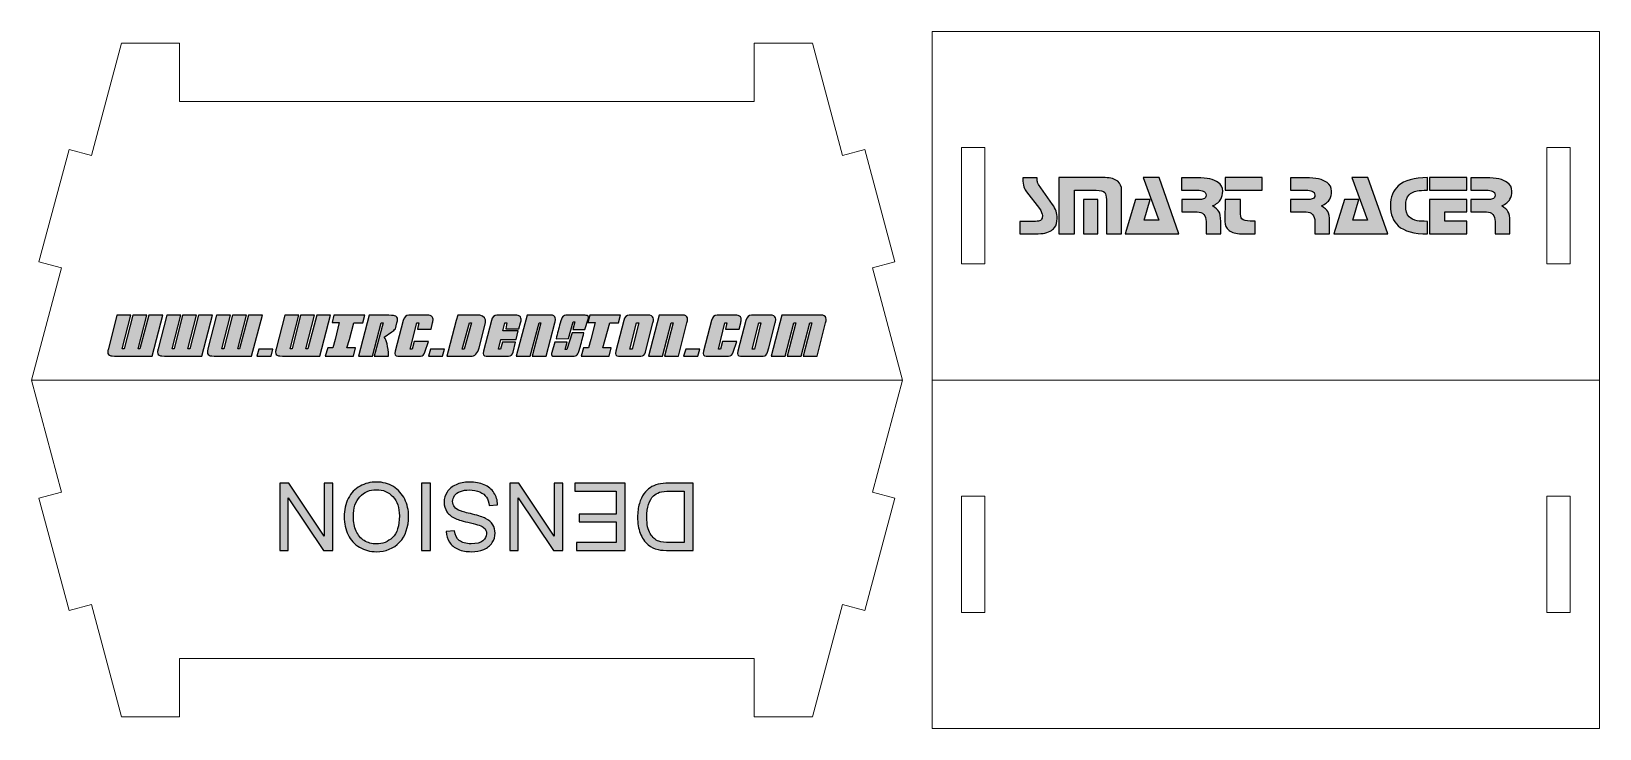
# Model space of a CAD drawing. Extents: x -140 to 130, y -24 to 96.
import ezdxf

# ---------------------------------------------------------------- set-up
doc = ezdxf.new("R2010")
doc.units = 0
doc.layers.add('Cut', color=1, linetype='CONTINUOUS', lineweight=0, true_color=0xff0000)
doc.layers.add('Text - engrave', color=2, linetype='CONTINUOUS', lineweight=25, true_color=0xffff00)

msp = doc.modelspace()

# ---------------------------------------------------------------- hatches: boundary and pattern name
at = {"layer": 'Text - engrave'}
h = msp.add_hatch(color=256, dxfattribs=at)
edge = h.paths.add_edge_path()
edge.add_spline(control_points=[(57.3227, 61.4364), (57.3227, 61.4364), (48.0457, 61.4364), (48.0457, 61.4364), (48.0457, 61.4364), (48.0457, 61.4364), (49.8647, 67.3322), (49.8647, 67.3322), (49.8647, 67.3322), (49.8647, 67.3322), (52.3685, 67.3322), (52.3685, 67.3322), (52.3685, 67.3322), (52.3685, 67.3322), (51.3092, 63.7797), (51.3092, 63.7797), (51.3092, 63.7797), (51.3092, 63.7797), (53.8559, 63.7797), (53.8559, 63.7797), (53.8559, 63.7797), (53.8559, 63.7797), (51.138, 71.1093), (51.138, 71.1093), (51.138, 71.1093), (51.138, 71.1093), (53.8987, 71.1093), (53.8987, 71.1093), (53.8987, 71.1093), (53.8987, 71.1093), (57.3227, 61.4364), (57.3227, 61.4364)], knot_values=[0, 0, 0, 0, 0.11111111, 0.11111111, 0.11111111, 0.11111111, 0.22222222, 0.22222222, 0.22222222, 0.22222222, 0.33333333, 0.33333333, 0.33333333, 0.33333333, 0.44444444, 0.44444444, 0.44444444, 0.44444444, 0.55555556, 0.55555556, 0.55555556, 0.55555556, 0.66666667, 0.66666667, 0.66666667, 0.66666667, 0.77777778, 0.77777778, 0.77777778, 0.77777778, 1, 1, 1, 1], degree=3, periodic=0)
edge = h.paths.add_edge_path()
edge.add_spline(control_points=[(64.8663, 68.7767), (64.8663, 68.2203), (64.7593, 67.7566), (64.5453, 67.3857), (64.5453, 67.3857), (64.3027, 66.9719), (63.8319, 66.5903), (63.1328, 66.2407), (63.1328, 66.2407), (63.6821, 65.8841), (64.0388, 65.5702), (64.2029, 65.2991), (64.2029, 65.2991), (64.424, 64.9353), (64.5346, 64.3647), (64.5346, 63.5871), (64.5346, 63.5871), (64.5346, 63.5871), (64.5346, 61.4364), (64.5346, 61.4364), (64.5346, 61.4364), (64.5346, 61.4364), (61.9879, 61.4364), (61.9879, 61.4364), (61.9879, 61.4364), (61.9879, 61.4364), (61.9879, 63.5657), (61.9879, 63.5657), (61.9879, 63.5657), (61.9879, 64.0793), (61.8578, 64.4841), (61.5974, 64.7802), (61.5974, 64.7802), (61.337, 65.0762), (60.9643, 65.2242), (60.4792, 65.2242), (60.4792, 65.2242), (60.4792, 65.2242), (57.8042, 65.2242), (57.8042, 65.2242), (57.8042, 65.2242), (57.8042, 65.2242), (57.8042, 67.3536), (57.8042, 67.3536), (57.8042, 67.3536), (57.8042, 67.3536), (60.415, 67.3536), (60.415, 67.3536), (60.415, 67.3536), (60.415, 67.3536), (60.6611, 67.3536), (60.6611, 67.3536), (60.6611, 67.3536), (61.0677, 67.3536), (61.3602, 67.3857), (61.5385, 67.4499), (61.5385, 67.4499), (61.8381, 67.5569), (61.9879, 67.7673), (61.9879, 68.0812), (61.9879, 68.0812), (61.9879, 68.4378), (61.8239, 68.6804), (61.4957, 68.8088), (61.4957, 68.8088), (61.2817, 68.8944), (60.9358, 68.9372), (60.4578, 68.9372), (60.4578, 68.9372), (60.4578, 68.9372), (57.7828, 68.9372), (57.7828, 68.9372), (57.7828, 68.9372), (57.7828, 68.9372), (57.7828, 71.0879), (57.7828, 71.0879), (57.7828, 71.0879), (57.7828, 71.0879), (60.4792, 71.0879), (60.4792, 71.0879), (60.4792, 71.0879), (62.1556, 71.0879), (63.3576, 70.8204), (64.0852, 70.2854), (64.0852, 70.2854), (64.6059, 69.9002), (64.8663, 69.3973), (64.8663, 68.7767)], knot_values=[0, 0, 0, 0, 0.04347826, 0.04347826, 0.04347826, 0.04347826, 0.08695652, 0.08695652, 0.08695652, 0.08695652, 0.13043478, 0.13043478, 0.13043478, 0.13043478, 0.17391304, 0.17391304, 0.17391304, 0.17391304, 0.2173913, 0.2173913, 0.2173913, 0.2173913, 0.26086957, 0.26086957, 0.26086957, 0.26086957, 0.30434783, 0.30434783, 0.30434783, 0.30434783, 0.34782609, 0.34782609, 0.34782609, 0.34782609, 0.39130435, 0.39130435, 0.39130435, 0.39130435, 0.43478261, 0.43478261, 0.43478261, 0.43478261, 0.47826087, 0.47826087, 0.47826087, 0.47826087, 0.52173913, 0.52173913, 0.52173913, 0.52173913, 0.56521739, 0.56521739, 0.56521739, 0.56521739, 0.60869565, 0.60869565, 0.60869565, 0.60869565, 0.65217391, 0.65217391, 0.65217391, 0.65217391, 0.69565217, 0.69565217, 0.69565217, 0.69565217, 0.73913043, 0.73913043, 0.73913043, 0.73913043, 0.7826087, 0.7826087, 0.7826087, 0.7826087, 0.82608696, 0.82608696, 0.82608696, 0.82608696, 0.86956522, 0.86956522, 0.86956522, 0.86956522, 0.91304348, 0.91304348, 0.91304348, 0.91304348, 1, 1, 1, 1], degree=3, periodic=0)
edge = h.paths.add_edge_path()
edge.add_spline(control_points=[(71.6609, 68.9372), (71.6609, 68.9372), (65.2622, 68.9372), (65.2622, 68.9372), (65.2622, 68.9372), (65.2622, 68.9372), (65.2622, 71.1093), (65.2622, 71.1093), (65.2622, 71.1093), (65.2622, 71.1093), (71.6609, 71.1093), (71.6609, 71.1093), (71.6609, 71.1093), (71.6609, 71.1093), (71.6609, 68.9372), (71.6609, 68.9372)], knot_values=[0, 0, 0, 0, 0.2, 0.2, 0.2, 0.2, 0.4, 0.4, 0.4, 0.4, 0.6, 0.6, 0.6, 0.6, 1, 1, 1, 1], degree=3, periodic=0)
edge = h.paths.add_edge_path()
edge.add_spline(control_points=[(70.4838, 61.4578), (70.4838, 61.4578), (68.087, 61.4578), (68.087, 61.4578), (68.087, 61.4578), (67.1454, 61.4578), (66.4356, 61.6486), (65.9577, 62.0303), (65.9577, 62.0303), (65.4798, 62.4119), (65.2408, 62.9308), (65.2408, 63.5871), (65.2408, 63.5871), (65.2408, 63.5871), (65.2622, 67.3536), (65.2622, 67.3536), (65.2622, 67.3536), (65.2622, 67.3536), (67.9158, 67.3536), (67.9158, 67.3536), (67.9158, 67.3536), (67.9158, 67.3536), (67.9158, 65.2242), (67.9158, 65.2242), (67.9158, 65.2242), (67.9158, 64.6322), (68.005, 64.2327), (68.1833, 64.0258), (68.1833, 64.0258), (68.4116, 63.7619), (68.886, 63.6299), (69.6064, 63.6299), (69.6064, 63.6299), (69.6064, 63.6299), (70.4838, 63.6299), (70.4838, 63.6299), (70.4838, 63.6299), (70.4838, 63.6299), (70.4838, 61.4578), (70.4838, 61.4578)], knot_values=[0, 0, 0, 0, 0.09090909, 0.09090909, 0.09090909, 0.09090909, 0.18181818, 0.18181818, 0.18181818, 0.18181818, 0.27272727, 0.27272727, 0.27272727, 0.27272727, 0.36363636, 0.36363636, 0.36363636, 0.36363636, 0.45454545, 0.45454545, 0.45454545, 0.45454545, 0.54545455, 0.54545455, 0.54545455, 0.54545455, 0.63636364, 0.63636364, 0.63636364, 0.63636364, 0.72727273, 0.72727273, 0.72727273, 0.72727273, 0.81818182, 0.81818182, 0.81818182, 0.81818182, 1, 1, 1, 1], degree=3, periodic=0)
edge = h.paths.add_edge_path()
edge.add_spline(control_points=[(83.6129, 68.7767), (83.6129, 68.2203), (83.5059, 67.7566), (83.2919, 67.3857), (83.2919, 67.3857), (83.0493, 66.9719), (82.5785, 66.5903), (81.8794, 66.2407), (81.8794, 66.2407), (82.4287, 65.8841), (82.7854, 65.5702), (82.9495, 65.2991), (82.9495, 65.2991), (83.1706, 64.9353), (83.2812, 64.3647), (83.2812, 63.5871), (83.2812, 63.5871), (83.2812, 63.5871), (83.2812, 61.4364), (83.2812, 61.4364), (83.2812, 61.4364), (83.2812, 61.4364), (80.7345, 61.4364), (80.7345, 61.4364), (80.7345, 61.4364), (80.7345, 61.4364), (80.7345, 63.5657), (80.7345, 63.5657), (80.7345, 63.5657), (80.7345, 64.0793), (80.6044, 64.4841), (80.344, 64.7802), (80.344, 64.7802), (80.0836, 65.0762), (79.7109, 65.2242), (79.2258, 65.2242), (79.2258, 65.2242), (79.2258, 65.2242), (76.5508, 65.2242), (76.5508, 65.2242), (76.5508, 65.2242), (76.5508, 65.2242), (76.5508, 67.3536), (76.5508, 67.3536), (76.5508, 67.3536), (76.5508, 67.3536), (79.1616, 67.3536), (79.1616, 67.3536), (79.1616, 67.3536), (79.1616, 67.3536), (79.4077, 67.3536), (79.4077, 67.3536), (79.4077, 67.3536), (79.8143, 67.3536), (80.1068, 67.3857), (80.2851, 67.4499), (80.2851, 67.4499), (80.5847, 67.5569), (80.7345, 67.7673), (80.7345, 68.0812), (80.7345, 68.0812), (80.7345, 68.4378), (80.5705, 68.6804), (80.2423, 68.8088), (80.2423, 68.8088), (80.0283, 68.8944), (79.6824, 68.9372), (79.2044, 68.9372), (79.2044, 68.9372), (79.2044, 68.9372), (76.5294, 68.9372), (76.5294, 68.9372), (76.5294, 68.9372), (76.5294, 68.9372), (76.5294, 71.0879), (76.5294, 71.0879), (76.5294, 71.0879), (76.5294, 71.0879), (79.2258, 71.0879), (79.2258, 71.0879), (79.2258, 71.0879), (80.9022, 71.0879), (82.1042, 70.8204), (82.8318, 70.2854), (82.8318, 70.2854), (83.3525, 69.9002), (83.6129, 69.3973), (83.6129, 68.7767)], knot_values=[0, 0, 0, 0, 0.04347826, 0.04347826, 0.04347826, 0.04347826, 0.08695652, 0.08695652, 0.08695652, 0.08695652, 0.13043478, 0.13043478, 0.13043478, 0.13043478, 0.17391304, 0.17391304, 0.17391304, 0.17391304, 0.2173913, 0.2173913, 0.2173913, 0.2173913, 0.26086957, 0.26086957, 0.26086957, 0.26086957, 0.30434783, 0.30434783, 0.30434783, 0.30434783, 0.34782609, 0.34782609, 0.34782609, 0.34782609, 0.39130435, 0.39130435, 0.39130435, 0.39130435, 0.43478261, 0.43478261, 0.43478261, 0.43478261, 0.47826087, 0.47826087, 0.47826087, 0.47826087, 0.52173913, 0.52173913, 0.52173913, 0.52173913, 0.56521739, 0.56521739, 0.56521739, 0.56521739, 0.60869565, 0.60869565, 0.60869565, 0.60869565, 0.65217391, 0.65217391, 0.65217391, 0.65217391, 0.69565217, 0.69565217, 0.69565217, 0.69565217, 0.73913043, 0.73913043, 0.73913043, 0.73913043, 0.7826087, 0.7826087, 0.7826087, 0.7826087, 0.82608696, 0.82608696, 0.82608696, 0.82608696, 0.86956522, 0.86956522, 0.86956522, 0.86956522, 0.91304348, 0.91304348, 0.91304348, 0.91304348, 1, 1, 1, 1], degree=3, periodic=0)
edge = h.paths.add_edge_path()
edge.add_spline(control_points=[(93.2858, 61.4364), (93.2858, 61.4364), (84.0088, 61.4364), (84.0088, 61.4364), (84.0088, 61.4364), (84.0088, 61.4364), (85.8278, 67.3322), (85.8278, 67.3322), (85.8278, 67.3322), (85.8278, 67.3322), (88.3316, 67.3322), (88.3316, 67.3322), (88.3316, 67.3322), (88.3316, 67.3322), (87.2723, 63.7797), (87.2723, 63.7797), (87.2723, 63.7797), (87.2723, 63.7797), (89.819, 63.7797), (89.819, 63.7797), (89.819, 63.7797), (89.819, 63.7797), (87.1011, 71.1093), (87.1011, 71.1093), (87.1011, 71.1093), (87.1011, 71.1093), (89.8618, 71.1093), (89.8618, 71.1093), (89.8618, 71.1093), (89.8618, 71.1093), (93.2858, 61.4364), (93.2858, 61.4364)], knot_values=[0, 0, 0, 0, 0.11111111, 0.11111111, 0.11111111, 0.11111111, 0.22222222, 0.22222222, 0.22222222, 0.22222222, 0.33333333, 0.33333333, 0.33333333, 0.33333333, 0.44444444, 0.44444444, 0.44444444, 0.44444444, 0.55555556, 0.55555556, 0.55555556, 0.55555556, 0.66666667, 0.66666667, 0.66666667, 0.66666667, 0.77777778, 0.77777778, 0.77777778, 0.77777778, 1, 1, 1, 1], degree=3, periodic=0)
edge = h.paths.add_edge_path()
edge.add_spline(control_points=[(100.166, 61.4364), (97.8119, 61.4364), (96.1178, 61.9001), (95.0834, 62.8274), (95.0834, 62.8274), (94.206, 63.6121), (93.7673, 64.7713), (93.7673, 66.3049), (93.7673, 66.3049), (93.7673, 67.7673), (94.2167, 68.8979), (95.1155, 69.6969), (95.1155, 69.6969), (96.1784, 70.6385), (97.8619, 71.1093), (100.166, 71.1093), (100.166, 71.1093), (100.166, 71.1093), (100.166, 68.9372), (100.166, 68.9372), (100.166, 68.9372), (99.3242, 68.9372), (98.725, 68.9051), (98.3683, 68.8409), (98.3683, 68.8409), (97.7406, 68.7267), (97.2698, 68.4949), (96.9559, 68.1454), (96.9559, 68.1454), (96.585, 67.7316), (96.3995, 67.111), (96.3995, 66.2835), (96.3995, 66.2835), (96.3995, 65.4418), (96.5921, 64.8069), (96.9773, 64.3789), (96.9773, 64.3789), (97.2983, 64.0223), (97.7691, 63.7904), (98.3897, 63.6834), (98.3897, 63.6834), (98.7535, 63.6192), (99.3456, 63.5871), (100.166, 63.5871), (100.166, 63.5871), (100.166, 63.5871), (100.166, 61.4364), (100.166, 61.4364)], knot_values=[0, 0, 0, 0, 0.07692308, 0.07692308, 0.07692308, 0.07692308, 0.15384615, 0.15384615, 0.15384615, 0.15384615, 0.23076923, 0.23076923, 0.23076923, 0.23076923, 0.30769231, 0.30769231, 0.30769231, 0.30769231, 0.38461538, 0.38461538, 0.38461538, 0.38461538, 0.46153846, 0.46153846, 0.46153846, 0.46153846, 0.53846154, 0.53846154, 0.53846154, 0.53846154, 0.61538462, 0.61538462, 0.61538462, 0.61538462, 0.69230769, 0.69230769, 0.69230769, 0.69230769, 0.76923077, 0.76923077, 0.76923077, 0.76923077, 0.84615385, 0.84615385, 0.84615385, 0.84615385, 1, 1, 1, 1], degree=3, periodic=0)
edge = h.paths.add_edge_path()
edge.add_spline(control_points=[(106.9392, 68.9586), (106.9392, 68.9586), (100.4763, 68.9586), (100.4763, 68.9586), (100.4763, 68.9586), (100.4763, 68.9586), (100.4763, 71.1307), (100.4763, 71.1307), (100.4763, 71.1307), (100.4763, 71.1307), (106.9392, 71.1307), (106.9392, 71.1307), (106.9392, 71.1307), (106.9392, 71.1307), (106.9392, 68.9586), (106.9392, 68.9586)], knot_values=[0, 0, 0, 0, 0.2, 0.2, 0.2, 0.2, 0.4, 0.4, 0.4, 0.4, 0.6, 0.6, 0.6, 0.6, 1, 1, 1, 1], degree=3, periodic=0)
edge = h.paths.add_edge_path()
edge.add_spline(control_points=[(106.9178, 61.4578), (106.9178, 61.4578), (100.4763, 61.4578), (100.4763, 61.4578), (100.4763, 61.4578), (100.4763, 61.4578), (100.4763, 67.3536), (100.4763, 67.3536), (100.4763, 67.3536), (100.4763, 67.3536), (106.9178, 67.3536), (106.9178, 67.3536), (106.9178, 67.3536), (106.9178, 67.3536), (106.9178, 65.2242), (106.9178, 65.2242), (106.9178, 65.2242), (106.9178, 65.2242), (103.1513, 65.2242), (103.1513, 65.2242), (103.1513, 65.2242), (103.1513, 65.2242), (103.1513, 63.6085), (103.1513, 63.6085), (103.1513, 63.6085), (103.1513, 63.6085), (106.9178, 63.6085), (106.9178, 63.6085), (106.9178, 63.6085), (106.9178, 63.6085), (106.9178, 61.4578), (106.9178, 61.4578)], knot_values=[0, 0, 0, 0, 0.11111111, 0.11111111, 0.11111111, 0.11111111, 0.22222222, 0.22222222, 0.22222222, 0.22222222, 0.33333333, 0.33333333, 0.33333333, 0.33333333, 0.44444444, 0.44444444, 0.44444444, 0.44444444, 0.55555556, 0.55555556, 0.55555556, 0.55555556, 0.66666667, 0.66666667, 0.66666667, 0.66666667, 0.77777778, 0.77777778, 0.77777778, 0.77777778, 1, 1, 1, 1], degree=3, periodic=0)
edge = h.paths.add_edge_path()
edge.add_spline(control_points=[(114.6647, 68.7767), (114.6647, 68.2203), (114.5577, 67.7566), (114.3437, 67.3857), (114.3437, 67.3857), (114.1011, 66.9719), (113.6303, 66.5903), (112.9312, 66.2407), (112.9312, 66.2407), (113.4805, 65.8841), (113.8372, 65.5702), (114.0013, 65.2991), (114.0013, 65.2991), (114.2224, 64.9353), (114.333, 64.3647), (114.333, 63.5871), (114.333, 63.5871), (114.333, 63.5871), (114.333, 61.4364), (114.333, 61.4364), (114.333, 61.4364), (114.333, 61.4364), (111.7863, 61.4364), (111.7863, 61.4364), (111.7863, 61.4364), (111.7863, 61.4364), (111.7863, 63.5657), (111.7863, 63.5657), (111.7863, 63.5657), (111.7863, 64.0793), (111.6562, 64.4841), (111.3958, 64.7802), (111.3958, 64.7802), (111.1354, 65.0762), (110.7627, 65.2242), (110.2776, 65.2242), (110.2776, 65.2242), (110.2776, 65.2242), (107.6026, 65.2242), (107.6026, 65.2242), (107.6026, 65.2242), (107.6026, 65.2242), (107.6026, 67.3536), (107.6026, 67.3536), (107.6026, 67.3536), (107.6026, 67.3536), (110.2134, 67.3536), (110.2134, 67.3536), (110.2134, 67.3536), (110.2134, 67.3536), (110.4595, 67.3536), (110.4595, 67.3536), (110.4595, 67.3536), (110.8661, 67.3536), (111.1586, 67.3857), (111.3369, 67.4499), (111.3369, 67.4499), (111.6365, 67.5569), (111.7863, 67.7673), (111.7863, 68.0812), (111.7863, 68.0812), (111.7863, 68.4378), (111.6223, 68.6804), (111.2941, 68.8088), (111.2941, 68.8088), (111.0801, 68.8944), (110.7342, 68.9372), (110.2562, 68.9372), (110.2562, 68.9372), (110.2562, 68.9372), (107.5812, 68.9372), (107.5812, 68.9372), (107.5812, 68.9372), (107.5812, 68.9372), (107.5812, 71.0879), (107.5812, 71.0879), (107.5812, 71.0879), (107.5812, 71.0879), (110.2776, 71.0879), (110.2776, 71.0879), (110.2776, 71.0879), (111.954, 71.0879), (113.156, 70.8204), (113.8836, 70.2854), (113.8836, 70.2854), (114.4043, 69.9002), (114.6647, 69.3973), (114.6647, 68.7767)], knot_values=[0, 0, 0, 0, 0.04347826, 0.04347826, 0.04347826, 0.04347826, 0.08695652, 0.08695652, 0.08695652, 0.08695652, 0.13043478, 0.13043478, 0.13043478, 0.13043478, 0.17391304, 0.17391304, 0.17391304, 0.17391304, 0.2173913, 0.2173913, 0.2173913, 0.2173913, 0.26086957, 0.26086957, 0.26086957, 0.26086957, 0.30434783, 0.30434783, 0.30434783, 0.30434783, 0.34782609, 0.34782609, 0.34782609, 0.34782609, 0.39130435, 0.39130435, 0.39130435, 0.39130435, 0.43478261, 0.43478261, 0.43478261, 0.43478261, 0.47826087, 0.47826087, 0.47826087, 0.47826087, 0.52173913, 0.52173913, 0.52173913, 0.52173913, 0.56521739, 0.56521739, 0.56521739, 0.56521739, 0.60869565, 0.60869565, 0.60869565, 0.60869565, 0.65217391, 0.65217391, 0.65217391, 0.65217391, 0.69565217, 0.69565217, 0.69565217, 0.69565217, 0.73913043, 0.73913043, 0.73913043, 0.73913043, 0.7826087, 0.7826087, 0.7826087, 0.7826087, 0.82608696, 0.82608696, 0.82608696, 0.82608696, 0.86956522, 0.86956522, 0.86956522, 0.86956522, 0.91304348, 0.91304348, 0.91304348, 0.91304348, 1, 1, 1, 1], degree=3, periodic=0)
edge = h.paths.add_edge_path()
edge.add_spline(control_points=[(36.3398, 64.0686), (36.3398, 63.4409), (36.1935, 62.9237), (35.9011, 62.5171), (35.9011, 62.5171), (35.7085, 62.246), (35.4624, 62.0392), (35.1627, 61.8965), (35.1627, 61.8965), (34.7133, 61.7039), (34.4102, 61.5933), (34.2532, 61.5648), (34.2532, 61.5648), (33.8324, 61.4935), (33.2724, 61.4578), (32.5733, 61.4578), (32.5733, 61.4578), (32.5733, 61.4578), (29.9197, 61.4578), (29.9197, 61.4578), (29.9197, 61.4578), (29.9197, 61.4578), (29.9197, 63.5871), (29.9197, 63.5871), (29.9197, 63.5871), (29.9197, 63.5871), (32.6161, 63.5871), (32.6161, 63.5871), (32.6161, 63.5871), (33.0227, 63.5871), (33.3081, 63.646), (33.4721, 63.7637), (33.4721, 63.7637), (33.6362, 63.8814), (33.7396, 64.0615), (33.7824, 64.304), (33.7824, 64.304), (33.8038, 64.4039), (33.8145, 64.4966), (33.8145, 64.5822), (33.8145, 64.5822), (33.8145, 64.9104), (33.6362, 65.3098), (33.2795, 65.7806), (33.2795, 65.7806), (33.2795, 65.7806), (31.086, 68.6697), (31.086, 68.6697), (31.086, 68.6697), (30.9005, 68.955), (30.7793, 69.1476), (30.7222, 69.2475), (30.7222, 69.2475), (30.551, 69.5613), (30.4654, 69.9822), (30.4654, 70.5101), (30.4654, 70.5101), (30.4654, 70.5101), (30.4654, 71.0879), (30.4654, 71.0879), (30.4654, 71.0879), (30.4654, 71.0879), (32.905, 71.0879), (32.905, 71.0879), (32.905, 71.0879), (32.905, 70.8097), (32.9193, 70.5814), (32.9478, 70.4031), (32.9478, 70.4031), (32.9764, 70.2247), (33.0477, 70.0714), (33.1618, 69.943), (33.1618, 69.943), (33.1618, 69.943), (35.5587, 66.4761), (35.5587, 66.4761), (35.5587, 66.4761), (35.8369, 66.1123), (36.0366, 65.7432), (36.1579, 65.3687), (36.1579, 65.3687), (36.2791, 64.9942), (36.3398, 64.5608), (36.3398, 64.0686)], knot_values=[0, 0, 0, 0, 0.04545455, 0.04545455, 0.04545455, 0.04545455, 0.09090909, 0.09090909, 0.09090909, 0.09090909, 0.13636364, 0.13636364, 0.13636364, 0.13636364, 0.18181818, 0.18181818, 0.18181818, 0.18181818, 0.22727273, 0.22727273, 0.22727273, 0.22727273, 0.27272727, 0.27272727, 0.27272727, 0.27272727, 0.31818182, 0.31818182, 0.31818182, 0.31818182, 0.36363636, 0.36363636, 0.36363636, 0.36363636, 0.40909091, 0.40909091, 0.40909091, 0.40909091, 0.45454545, 0.45454545, 0.45454545, 0.45454545, 0.5, 0.5, 0.5, 0.5, 0.54545455, 0.54545455, 0.54545455, 0.54545455, 0.59090909, 0.59090909, 0.59090909, 0.59090909, 0.63636364, 0.63636364, 0.63636364, 0.63636364, 0.68181818, 0.68181818, 0.68181818, 0.68181818, 0.72727273, 0.72727273, 0.72727273, 0.72727273, 0.77272727, 0.77272727, 0.77272727, 0.77272727, 0.81818182, 0.81818182, 0.81818182, 0.81818182, 0.86363636, 0.86363636, 0.86363636, 0.86363636, 0.90909091, 0.90909091, 0.90909091, 0.90909091, 1, 1, 1, 1], degree=3, periodic=0)
edge = h.paths.add_edge_path()
edge.add_spline(control_points=[(47.4572, 61.4364), (47.4572, 61.4364), (44.825, 61.4364), (44.825, 61.4364), (44.825, 61.4364), (44.825, 61.4364), (44.825, 67.3536), (44.825, 67.3536), (44.825, 67.3536), (44.825, 67.9385), (44.7287, 68.3344), (44.5361, 68.5413), (44.5361, 68.5413), (44.2935, 68.8052), (43.812, 68.9372), (43.0916, 68.9372), (43.0916, 68.9372), (43.0916, 68.9372), (39.3251, 68.9372), (39.3251, 68.9372), (39.3251, 68.9372), (39.3251, 68.9372), (39.3251, 61.4364), (39.3251, 61.4364), (39.3251, 61.4364), (39.3251, 61.4364), (36.6501, 61.4364), (36.6501, 61.4364), (36.6501, 61.4364), (36.6501, 61.4364), (36.6501, 71.1093), (36.6501, 71.1093), (36.6501, 71.1093), (36.6501, 71.1093), (44.611, 71.1093), (44.611, 71.1093), (44.611, 71.1093), (45.5597, 71.1093), (46.2802, 70.9024), (46.7724, 70.4887), (46.7724, 70.4887), (47.2289, 70.1035), (47.4572, 69.5792), (47.4572, 68.9158), (47.4572, 68.9158), (47.4572, 68.9158), (47.4572, 61.4364), (47.4572, 61.4364)], knot_values=[0, 0, 0, 0, 0.07692308, 0.07692308, 0.07692308, 0.07692308, 0.15384615, 0.15384615, 0.15384615, 0.15384615, 0.23076923, 0.23076923, 0.23076923, 0.23076923, 0.30769231, 0.30769231, 0.30769231, 0.30769231, 0.38461538, 0.38461538, 0.38461538, 0.38461538, 0.46153846, 0.46153846, 0.46153846, 0.46153846, 0.53846154, 0.53846154, 0.53846154, 0.53846154, 0.61538462, 0.61538462, 0.61538462, 0.61538462, 0.69230769, 0.69230769, 0.69230769, 0.69230769, 0.76923077, 0.76923077, 0.76923077, 0.76923077, 0.84615385, 0.84615385, 0.84615385, 0.84615385, 1, 1, 1, 1], degree=3, periodic=0)
edge = h.paths.add_edge_path()
edge.add_spline(control_points=[(43.3805, 61.4364), (43.3805, 61.4364), (40.8873, 61.4364), (40.8873, 61.4364), (40.8873, 61.4364), (40.8873, 61.4364), (40.8873, 67.3322), (40.8873, 67.3322), (40.8873, 67.3322), (40.8873, 67.3322), (43.3805, 67.3322), (43.3805, 67.3322), (43.3805, 67.3322), (43.3805, 67.3322), (43.3805, 61.4364), (43.3805, 61.4364)], knot_values=[0, 0, 0, 0, 0.2, 0.2, 0.2, 0.2, 0.4, 0.4, 0.4, 0.4, 0.6, 0.6, 0.6, 0.6, 1, 1, 1, 1], degree=3, periodic=0)
h = msp.add_hatch(color=256, dxfattribs=at)
edge = h.paths.add_edge_path()
edge.add_spline(control_points=[(-127.0845, 41.6673), (-127.0845, 41.6673), (-125.6142, 47.4309), (-125.6142, 47.4309), (-125.6142, 47.4309), (-125.6142, 47.4309), (-123.2029, 47.4309), (-123.2029, 47.4309), (-123.2029, 47.4309), (-123.2029, 47.4309), (-124.6952, 41.6673), (-124.6952, 41.6673), (-124.6952, 41.6673), (-124.6952, 41.6673), (-124.3424, 41.6673), (-124.3424, 41.6673), (-124.3424, 41.6673), (-124.3424, 41.6673), (-122.8794, 47.4309), (-122.8794, 47.4309), (-122.8794, 47.4309), (-122.8794, 47.4309), (-120.4681, 47.4309), (-120.4681, 47.4309), (-120.4681, 47.4309), (-120.4681, 47.4309), (-121.9605, 41.6673), (-121.9605, 41.6673), (-121.9605, 41.6673), (-121.9605, 41.6673), (-121.637, 41.6673), (-121.637, 41.6673), (-121.637, 41.6673), (-121.637, 41.6673), (-120.1079, 47.4309), (-120.1079, 47.4309), (-120.1079, 47.4309), (-120.1079, 47.4309), (-117.7113, 47.4309), (-117.7113, 47.4309), (-117.7113, 47.4309), (-117.7113, 47.4309), (-119.5639, 40.3734), (-119.5639, 40.3734), (-119.5639, 40.3734), (-119.5639, 40.3734), (-122.4163, 40.3734), (-122.4163, 40.3734), (-122.4163, 40.3734), (-122.4163, 40.3734), (-124.6658, 40.3734), (-124.6658, 40.3734), (-124.6658, 40.3734), (-125.7833, 40.3734), (-126.4547, 40.4028), (-126.6801, 40.4617), (-126.6801, 40.4617), (-127.0183, 40.5499), (-127.1874, 40.7533), (-127.1874, 41.0718), (-127.1874, 41.0718), (-127.1874, 41.2287), (-127.1531, 41.4272), (-127.0845, 41.6673)], knot_values=[0, 0, 0, 0, 0.05882353, 0.05882353, 0.05882353, 0.05882353, 0.11764706, 0.11764706, 0.11764706, 0.11764706, 0.17647059, 0.17647059, 0.17647059, 0.17647059, 0.23529412, 0.23529412, 0.23529412, 0.23529412, 0.29411765, 0.29411765, 0.29411765, 0.29411765, 0.35294118, 0.35294118, 0.35294118, 0.35294118, 0.41176471, 0.41176471, 0.41176471, 0.41176471, 0.47058824, 0.47058824, 0.47058824, 0.47058824, 0.52941176, 0.52941176, 0.52941176, 0.52941176, 0.58823529, 0.58823529, 0.58823529, 0.58823529, 0.64705882, 0.64705882, 0.64705882, 0.64705882, 0.70588235, 0.70588235, 0.70588235, 0.70588235, 0.76470588, 0.76470588, 0.76470588, 0.76470588, 0.82352941, 0.82352941, 0.82352941, 0.82352941, 0.88235294, 0.88235294, 0.88235294, 0.88235294, 1, 1, 1, 1], degree=3, periodic=0)
edge = h.paths.add_edge_path()
edge.add_spline(control_points=[(-118.5053, 41.6673), (-118.5053, 41.6673), (-117.035, 47.4309), (-117.035, 47.4309), (-117.035, 47.4309), (-117.035, 47.4309), (-114.6237, 47.4309), (-114.6237, 47.4309), (-114.6237, 47.4309), (-114.6237, 47.4309), (-116.116, 41.6673), (-116.116, 41.6673), (-116.116, 41.6673), (-116.116, 41.6673), (-115.7632, 41.6673), (-115.7632, 41.6673), (-115.7632, 41.6673), (-115.7632, 41.6673), (-114.3002, 47.4309), (-114.3002, 47.4309), (-114.3002, 47.4309), (-114.3002, 47.4309), (-111.8889, 47.4309), (-111.8889, 47.4309), (-111.8889, 47.4309), (-111.8889, 47.4309), (-113.3813, 41.6673), (-113.3813, 41.6673), (-113.3813, 41.6673), (-113.3813, 41.6673), (-113.0578, 41.6673), (-113.0578, 41.6673), (-113.0578, 41.6673), (-113.0578, 41.6673), (-111.5287, 47.4309), (-111.5287, 47.4309), (-111.5287, 47.4309), (-111.5287, 47.4309), (-109.1321, 47.4309), (-109.1321, 47.4309), (-109.1321, 47.4309), (-109.1321, 47.4309), (-110.9847, 40.3734), (-110.9847, 40.3734), (-110.9847, 40.3734), (-110.9847, 40.3734), (-113.8371, 40.3734), (-113.8371, 40.3734), (-113.8371, 40.3734), (-113.8371, 40.3734), (-116.0866, 40.3734), (-116.0866, 40.3734), (-116.0866, 40.3734), (-117.2041, 40.3734), (-117.8755, 40.4028), (-118.1009, 40.4617), (-118.1009, 40.4617), (-118.4391, 40.5499), (-118.6082, 40.7533), (-118.6082, 41.0718), (-118.6082, 41.0718), (-118.6082, 41.2287), (-118.5739, 41.4272), (-118.5053, 41.6673)], knot_values=[0, 0, 0, 0, 0.05882353, 0.05882353, 0.05882353, 0.05882353, 0.11764706, 0.11764706, 0.11764706, 0.11764706, 0.17647059, 0.17647059, 0.17647059, 0.17647059, 0.23529412, 0.23529412, 0.23529412, 0.23529412, 0.29411765, 0.29411765, 0.29411765, 0.29411765, 0.35294118, 0.35294118, 0.35294118, 0.35294118, 0.41176471, 0.41176471, 0.41176471, 0.41176471, 0.47058824, 0.47058824, 0.47058824, 0.47058824, 0.52941176, 0.52941176, 0.52941176, 0.52941176, 0.58823529, 0.58823529, 0.58823529, 0.58823529, 0.64705882, 0.64705882, 0.64705882, 0.64705882, 0.70588235, 0.70588235, 0.70588235, 0.70588235, 0.76470588, 0.76470588, 0.76470588, 0.76470588, 0.82352941, 0.82352941, 0.82352941, 0.82352941, 0.88235294, 0.88235294, 0.88235294, 0.88235294, 1, 1, 1, 1], degree=3, periodic=0)
edge = h.paths.add_edge_path()
edge.add_spline(control_points=[(-109.9261, 41.6673), (-109.9261, 41.6673), (-108.4558, 47.4309), (-108.4558, 47.4309), (-108.4558, 47.4309), (-108.4558, 47.4309), (-106.0445, 47.4309), (-106.0445, 47.4309), (-106.0445, 47.4309), (-106.0445, 47.4309), (-107.5368, 41.6673), (-107.5368, 41.6673), (-107.5368, 41.6673), (-107.5368, 41.6673), (-107.184, 41.6673), (-107.184, 41.6673), (-107.184, 41.6673), (-107.184, 41.6673), (-105.721, 47.4309), (-105.721, 47.4309), (-105.721, 47.4309), (-105.721, 47.4309), (-103.3097, 47.4309), (-103.3097, 47.4309), (-103.3097, 47.4309), (-103.3097, 47.4309), (-104.8021, 41.6673), (-104.8021, 41.6673), (-104.8021, 41.6673), (-104.8021, 41.6673), (-104.4786, 41.6673), (-104.4786, 41.6673), (-104.4786, 41.6673), (-104.4786, 41.6673), (-102.9495, 47.4309), (-102.9495, 47.4309), (-102.9495, 47.4309), (-102.9495, 47.4309), (-100.5529, 47.4309), (-100.5529, 47.4309), (-100.5529, 47.4309), (-100.5529, 47.4309), (-102.4055, 40.3734), (-102.4055, 40.3734), (-102.4055, 40.3734), (-102.4055, 40.3734), (-105.2579, 40.3734), (-105.2579, 40.3734), (-105.2579, 40.3734), (-105.2579, 40.3734), (-107.5074, 40.3734), (-107.5074, 40.3734), (-107.5074, 40.3734), (-108.6249, 40.3734), (-109.2963, 40.4028), (-109.5217, 40.4617), (-109.5217, 40.4617), (-109.8599, 40.5499), (-110.029, 40.7533), (-110.029, 41.0718), (-110.029, 41.0718), (-110.029, 41.2287), (-109.9947, 41.4272), (-109.9261, 41.6673)], knot_values=[0, 0, 0, 0, 0.05882353, 0.05882353, 0.05882353, 0.05882353, 0.11764706, 0.11764706, 0.11764706, 0.11764706, 0.17647059, 0.17647059, 0.17647059, 0.17647059, 0.23529412, 0.23529412, 0.23529412, 0.23529412, 0.29411765, 0.29411765, 0.29411765, 0.29411765, 0.35294118, 0.35294118, 0.35294118, 0.35294118, 0.41176471, 0.41176471, 0.41176471, 0.41176471, 0.47058824, 0.47058824, 0.47058824, 0.47058824, 0.52941176, 0.52941176, 0.52941176, 0.52941176, 0.58823529, 0.58823529, 0.58823529, 0.58823529, 0.64705882, 0.64705882, 0.64705882, 0.64705882, 0.70588235, 0.70588235, 0.70588235, 0.70588235, 0.76470588, 0.76470588, 0.76470588, 0.76470588, 0.82352941, 0.82352941, 0.82352941, 0.82352941, 0.88235294, 0.88235294, 0.88235294, 0.88235294, 1, 1, 1, 1], degree=3, periodic=0)
edge = h.paths.add_edge_path()
edge.add_spline(control_points=[(-101.4939, 40.3734), (-101.4939, 40.3734), (-101.141, 41.6085), (-101.141, 41.6085), (-101.141, 41.6085), (-101.141, 41.6085), (-98.7297, 41.6085), (-98.7297, 41.6085), (-98.7297, 41.6085), (-98.7297, 41.6085), (-99.0459, 40.3734), (-99.0459, 40.3734), (-99.0459, 40.3734), (-99.0459, 40.3734), (-100.1412, 40.3734), (-100.1412, 40.3734), (-100.1412, 40.3734), (-100.1412, 40.3734), (-101.4939, 40.3734), (-101.4939, 40.3734)], knot_values=[0, 0, 0, 0, 0.16666667, 0.16666667, 0.16666667, 0.16666667, 0.33333333, 0.33333333, 0.33333333, 0.33333333, 0.5, 0.5, 0.5, 0.5, 0.66666667, 0.66666667, 0.66666667, 0.66666667, 1, 1, 1, 1], degree=3, periodic=0)
edge = h.paths.add_edge_path()
edge.add_spline(control_points=[(-98.1784, 41.6673), (-98.1784, 41.6673), (-96.7081, 47.4309), (-96.7081, 47.4309), (-96.7081, 47.4309), (-96.7081, 47.4309), (-94.2968, 47.4309), (-94.2968, 47.4309), (-94.2968, 47.4309), (-94.2968, 47.4309), (-95.7891, 41.6673), (-95.7891, 41.6673), (-95.7891, 41.6673), (-95.7891, 41.6673), (-95.4363, 41.6673), (-95.4363, 41.6673), (-95.4363, 41.6673), (-95.4363, 41.6673), (-93.9733, 47.4309), (-93.9733, 47.4309), (-93.9733, 47.4309), (-93.9733, 47.4309), (-91.562, 47.4309), (-91.562, 47.4309), (-91.562, 47.4309), (-91.562, 47.4309), (-93.0544, 41.6673), (-93.0544, 41.6673), (-93.0544, 41.6673), (-93.0544, 41.6673), (-92.7309, 41.6673), (-92.7309, 41.6673), (-92.7309, 41.6673), (-92.7309, 41.6673), (-91.2018, 47.4309), (-91.2018, 47.4309), (-91.2018, 47.4309), (-91.2018, 47.4309), (-88.8052, 47.4309), (-88.8052, 47.4309), (-88.8052, 47.4309), (-88.8052, 47.4309), (-90.6578, 40.3734), (-90.6578, 40.3734), (-90.6578, 40.3734), (-90.6578, 40.3734), (-93.5102, 40.3734), (-93.5102, 40.3734), (-93.5102, 40.3734), (-93.5102, 40.3734), (-95.7597, 40.3734), (-95.7597, 40.3734), (-95.7597, 40.3734), (-96.8772, 40.3734), (-97.5486, 40.4028), (-97.774, 40.4617), (-97.774, 40.4617), (-98.1122, 40.5499), (-98.2813, 40.7533), (-98.2813, 41.0718), (-98.2813, 41.0718), (-98.2813, 41.2287), (-98.247, 41.4272), (-98.1784, 41.6673)], knot_values=[0, 0, 0, 0, 0.05882353, 0.05882353, 0.05882353, 0.05882353, 0.11764706, 0.11764706, 0.11764706, 0.11764706, 0.17647059, 0.17647059, 0.17647059, 0.17647059, 0.23529412, 0.23529412, 0.23529412, 0.23529412, 0.29411765, 0.29411765, 0.29411765, 0.29411765, 0.35294118, 0.35294118, 0.35294118, 0.35294118, 0.41176471, 0.41176471, 0.41176471, 0.41176471, 0.47058824, 0.47058824, 0.47058824, 0.47058824, 0.52941176, 0.52941176, 0.52941176, 0.52941176, 0.58823529, 0.58823529, 0.58823529, 0.58823529, 0.64705882, 0.64705882, 0.64705882, 0.64705882, 0.70588235, 0.70588235, 0.70588235, 0.70588235, 0.76470588, 0.76470588, 0.76470588, 0.76470588, 0.82352941, 0.82352941, 0.82352941, 0.82352941, 0.88235294, 0.88235294, 0.88235294, 0.88235294, 1, 1, 1, 1], degree=3, periodic=0)
edge = h.paths.add_edge_path()
edge.add_spline(control_points=[(-83.2769, 46.137), (-83.2769, 46.137), (-84.5119, 46.137), (-84.5119, 46.137), (-84.5119, 46.137), (-84.5119, 46.137), (-84.7766, 46.137), (-84.7766, 46.137), (-84.7766, 46.137), (-84.7766, 46.137), (-85.5706, 43.2552), (-85.5706, 43.2552), (-85.5706, 43.2552), (-85.5706, 43.2552), (-85.9822, 41.8437), (-85.9822, 41.8437), (-85.9822, 41.8437), (-85.9822, 41.8437), (-84.5119, 41.8437), (-84.5119, 41.8437), (-84.5119, 41.8437), (-84.5119, 41.8437), (-84.8648, 40.3734), (-84.8648, 40.3734), (-84.8648, 40.3734), (-84.8648, 40.3734), (-86.3645, 40.3734), (-86.3645, 40.3734), (-86.3645, 40.3734), (-86.3645, 40.3734), (-88.7611, 40.3734), (-88.7611, 40.3734), (-88.7611, 40.3734), (-88.7611, 40.3734), (-89.7168, 40.3734), (-89.7168, 40.3734), (-89.7168, 40.3734), (-89.7168, 40.3734), (-89.3051, 41.8437), (-89.3051, 41.8437), (-89.3051, 41.8437), (-89.3051, 41.8437), (-88.4229, 41.8437), (-88.4229, 41.8437), (-88.4229, 41.8437), (-88.4229, 41.8437), (-88.0333, 43.2699), (-88.0333, 43.2699), (-88.0333, 43.2699), (-88.0333, 43.2699), (-87.3055, 46.1664), (-87.3055, 46.1664), (-87.3055, 46.1664), (-87.3055, 46.1664), (-88.5406, 46.1664), (-88.5406, 46.1664), (-88.5406, 46.1664), (-88.5406, 46.1664), (-88.2171, 47.4309), (-88.2171, 47.4309), (-88.2171, 47.4309), (-88.2171, 47.4309), (-86.9085, 47.4309), (-86.9085, 47.4309), (-86.9085, 47.4309), (-86.9085, 47.4309), (-82.924, 47.4309), (-82.924, 47.4309), (-82.924, 47.4309), (-82.924, 47.4309), (-83.2769, 46.137), (-83.2769, 46.137)], knot_values=[0, 0, 0, 0, 0.05263158, 0.05263158, 0.05263158, 0.05263158, 0.10526316, 0.10526316, 0.10526316, 0.10526316, 0.15789474, 0.15789474, 0.15789474, 0.15789474, 0.21052632, 0.21052632, 0.21052632, 0.21052632, 0.26315789, 0.26315789, 0.26315789, 0.26315789, 0.31578947, 0.31578947, 0.31578947, 0.31578947, 0.36842105, 0.36842105, 0.36842105, 0.36842105, 0.42105263, 0.42105263, 0.42105263, 0.42105263, 0.47368421, 0.47368421, 0.47368421, 0.47368421, 0.52631579, 0.52631579, 0.52631579, 0.52631579, 0.57894737, 0.57894737, 0.57894737, 0.57894737, 0.63157895, 0.63157895, 0.63157895, 0.63157895, 0.68421053, 0.68421053, 0.68421053, 0.68421053, 0.73684211, 0.73684211, 0.73684211, 0.73684211, 0.78947368, 0.78947368, 0.78947368, 0.78947368, 0.84210526, 0.84210526, 0.84210526, 0.84210526, 0.89473684, 0.89473684, 0.89473684, 0.89473684, 1, 1, 1, 1], degree=3, periodic=0)
edge = h.paths.add_edge_path()
edge.add_spline(control_points=[(-77.3663, 46.137), (-77.3663, 46.137), (-77.6383, 45.1078), (-77.6383, 45.1078), (-77.6383, 45.1078), (-77.8148, 44.9118), (-78.0206, 44.7353), (-78.2558, 44.5785), (-78.2558, 44.5785), (-78.2558, 44.5785), (-79.5791, 43.6375), (-79.5791, 43.6375), (-79.5791, 43.6375), (-79.1478, 43.1866), (-78.893, 42.0986), (-78.8146, 40.3734), (-78.8146, 40.3734), (-78.8146, 40.3734), (-81.3141, 40.3734), (-81.3141, 40.3734), (-81.3141, 40.3734), (-81.3141, 40.3734), (-79.7555, 46.137), (-79.7555, 46.137), (-79.7555, 46.137), (-79.7555, 46.137), (-80.079, 46.137), (-80.079, 46.137), (-80.079, 46.137), (-80.079, 46.137), (-81.6081, 40.3734), (-81.6081, 40.3734), (-81.6081, 40.3734), (-81.6081, 40.3734), (-84.0047, 40.3734), (-84.0047, 40.3734), (-84.0047, 40.3734), (-84.0047, 40.3734), (-82.1521, 47.4309), (-82.1521, 47.4309), (-82.1521, 47.4309), (-82.1521, 47.4309), (-79.2998, 47.4309), (-79.2998, 47.4309), (-79.2998, 47.4309), (-78.5058, 47.4309), (-77.9961, 47.4015), (-77.7706, 47.3427), (-77.7706, 47.3427), (-77.4325, 47.2544), (-77.2634, 47.0511), (-77.2634, 46.7325), (-77.2634, 46.7325), (-77.2634, 46.5757), (-77.2977, 46.3772), (-77.3663, 46.137)], knot_values=[0, 0, 0, 0, 0.06666667, 0.06666667, 0.06666667, 0.06666667, 0.13333333, 0.13333333, 0.13333333, 0.13333333, 0.2, 0.2, 0.2, 0.2, 0.26666667, 0.26666667, 0.26666667, 0.26666667, 0.33333333, 0.33333333, 0.33333333, 0.33333333, 0.4, 0.4, 0.4, 0.4, 0.46666667, 0.46666667, 0.46666667, 0.46666667, 0.53333333, 0.53333333, 0.53333333, 0.53333333, 0.6, 0.6, 0.6, 0.6, 0.66666667, 0.66666667, 0.66666667, 0.66666667, 0.73333333, 0.73333333, 0.73333333, 0.73333333, 0.8, 0.8, 0.8, 0.8, 0.86666667, 0.86666667, 0.86666667, 0.86666667, 1, 1, 1, 1], degree=3, periodic=0)
edge = h.paths.add_edge_path()
edge.add_spline(control_points=[(-71.2572, 46.137), (-71.2572, 46.137), (-71.4998, 45.0196), (-71.4998, 45.0196), (-71.4998, 45.0196), (-71.4998, 45.0196), (-73.8523, 45.0196), (-73.8523, 45.0196), (-73.8523, 45.0196), (-73.8523, 45.0196), (-73.617, 46.137), (-73.617, 46.137), (-73.617, 46.137), (-73.617, 46.137), (-73.9699, 46.137), (-73.9699, 46.137), (-73.9699, 46.137), (-73.9699, 46.137), (-75.0873, 41.6085), (-75.0873, 41.6085), (-75.0873, 41.6085), (-75.0873, 41.6085), (-74.7345, 41.6085), (-74.7345, 41.6085), (-74.7345, 41.6085), (-74.7345, 41.6085), (-74.3816, 42.9318), (-74.3816, 42.9318), (-74.3816, 42.9318), (-74.3816, 42.9318), (-71.9115, 42.9318), (-71.9115, 42.9318), (-71.9115, 42.9318), (-71.9115, 42.9318), (-72.5437, 41.0939), (-72.5437, 41.0939), (-72.5437, 41.0939), (-72.6662, 40.6136), (-72.9284, 40.3734), (-73.3303, 40.3734), (-73.3303, 40.3734), (-73.3303, 40.3734), (-77.2046, 40.3734), (-77.2046, 40.3734), (-77.2046, 40.3734), (-77.6653, 40.3734), (-77.8196, 40.6675), (-77.6677, 41.2556), (-77.6677, 41.2556), (-77.6677, 41.2556), (-76.2783, 46.5487), (-76.2783, 46.5487), (-76.2783, 46.5487), (-76.1214, 47.1368), (-75.8029, 47.4309), (-75.3226, 47.4309), (-75.3226, 47.4309), (-75.3226, 47.4309), (-73.1906, 47.4309), (-73.1906, 47.4309), (-73.1906, 47.4309), (-72.4065, 47.4407), (-71.9017, 47.4309), (-71.6762, 47.4015), (-71.6762, 47.4015), (-71.3283, 47.274), (-71.1543, 47.0511), (-71.1543, 46.7325), (-71.1543, 46.7325), (-71.1543, 46.5757), (-71.1886, 46.3772), (-71.2572, 46.137)], knot_values=[0, 0, 0, 0, 0.05263158, 0.05263158, 0.05263158, 0.05263158, 0.10526316, 0.10526316, 0.10526316, 0.10526316, 0.15789474, 0.15789474, 0.15789474, 0.15789474, 0.21052632, 0.21052632, 0.21052632, 0.21052632, 0.26315789, 0.26315789, 0.26315789, 0.26315789, 0.31578947, 0.31578947, 0.31578947, 0.31578947, 0.36842105, 0.36842105, 0.36842105, 0.36842105, 0.42105263, 0.42105263, 0.42105263, 0.42105263, 0.47368421, 0.47368421, 0.47368421, 0.47368421, 0.52631579, 0.52631579, 0.52631579, 0.52631579, 0.57894737, 0.57894737, 0.57894737, 0.57894737, 0.63157895, 0.63157895, 0.63157895, 0.63157895, 0.68421053, 0.68421053, 0.68421053, 0.68421053, 0.73684211, 0.73684211, 0.73684211, 0.73684211, 0.78947368, 0.78947368, 0.78947368, 0.78947368, 0.84210526, 0.84210526, 0.84210526, 0.84210526, 0.89473684, 0.89473684, 0.89473684, 0.89473684, 1, 1, 1, 1], degree=3, periodic=0)
edge = h.paths.add_edge_path()
edge.add_spline(control_points=[(-71.9482, 40.3734), (-71.9482, 40.3734), (-71.5953, 41.6085), (-71.5953, 41.6085), (-71.5953, 41.6085), (-71.5953, 41.6085), (-69.184, 41.6085), (-69.184, 41.6085), (-69.184, 41.6085), (-69.184, 41.6085), (-69.5002, 40.3734), (-69.5002, 40.3734), (-69.5002, 40.3734), (-69.5002, 40.3734), (-70.5955, 40.3734), (-70.5955, 40.3734), (-70.5955, 40.3734), (-70.5955, 40.3734), (-71.9482, 40.3734), (-71.9482, 40.3734)], knot_values=[0, 0, 0, 0, 0.16666667, 0.16666667, 0.16666667, 0.16666667, 0.33333333, 0.33333333, 0.33333333, 0.33333333, 0.5, 0.5, 0.5, 0.5, 0.66666667, 0.66666667, 0.66666667, 0.66666667, 1, 1, 1, 1], degree=3, periodic=0)
edge = h.paths.add_edge_path()
edge.add_spline(control_points=[(-62.1266, 46.137), (-62.1266, 46.137), (-63.2293, 41.8143), (-63.2293, 41.8143), (-63.2293, 41.8143), (-63.4744, 40.8537), (-63.962, 40.3734), (-64.6923, 40.3734), (-64.6923, 40.3734), (-64.6923, 40.3734), (-68.074, 40.3734), (-68.074, 40.3734), (-68.074, 40.3734), (-68.074, 40.3734), (-68.765, 40.3734), (-68.765, 40.3734), (-68.765, 40.3734), (-68.765, 40.3734), (-68.5371, 41.2556), (-68.5371, 41.2556), (-68.5371, 41.2556), (-68.5371, 41.2556), (-67.1477, 46.5487), (-67.1477, 46.5487), (-67.1477, 46.5487), (-67.1477, 46.5487), (-66.9124, 47.4309), (-66.9124, 47.4309), (-66.9124, 47.4309), (-66.9124, 47.4309), (-66.192, 47.4309), (-66.192, 47.4309), (-66.192, 47.4309), (-66.192, 47.4309), (-64.06, 47.4309), (-64.06, 47.4309), (-64.06, 47.4309), (-63.5601, 47.4309), (-63.2318, 47.4309), (-63.0749, 47.4309), (-63.0749, 47.4309), (-62.3741, 47.2838), (-62.058, 46.8526), (-62.1266, 46.137)], knot_values=[0, 0, 0, 0, 0.08333333, 0.08333333, 0.08333333, 0.08333333, 0.16666667, 0.16666667, 0.16666667, 0.16666667, 0.25, 0.25, 0.25, 0.25, 0.33333333, 0.33333333, 0.33333333, 0.33333333, 0.41666667, 0.41666667, 0.41666667, 0.41666667, 0.5, 0.5, 0.5, 0.5, 0.58333333, 0.58333333, 0.58333333, 0.58333333, 0.66666667, 0.66666667, 0.66666667, 0.66666667, 0.75, 0.75, 0.75, 0.75, 0.83333333, 0.83333333, 0.83333333, 0.83333333, 1, 1, 1, 1], degree=3, periodic=0)
edge = h.paths.add_edge_path()
edge.add_spline(control_points=[(-66.1626, 41.6085), (-66.1626, 41.6085), (-65.7803, 41.6085), (-65.7803, 41.6085), (-65.7803, 41.6085), (-65.7803, 41.6085), (-64.5158, 46.137), (-64.5158, 46.137), (-64.5158, 46.137), (-64.5158, 46.137), (-64.8981, 46.137), (-64.8981, 46.137), (-64.8981, 46.137), (-64.8981, 46.137), (-66.1626, 41.6085), (-66.1626, 41.6085)], knot_values=[0, 0, 0, 0, 0.2, 0.2, 0.2, 0.2, 0.4, 0.4, 0.4, 0.4, 0.6, 0.6, 0.6, 0.6, 1, 1, 1, 1], degree=3, periodic=0)
edge = h.paths.add_edge_path()
edge.add_spline(control_points=[(-56.0763, 46.137), (-56.0763, 46.137), (-56.3777, 45.1078), (-56.3777, 45.1078), (-56.3777, 45.1078), (-56.3777, 45.1078), (-58.642, 45.1078), (-58.642, 45.1078), (-58.642, 45.1078), (-58.642, 45.1078), (-58.4361, 46.137), (-58.4361, 46.137), (-58.4361, 46.137), (-58.4361, 46.137), (-58.789, 46.137), (-58.789, 46.137), (-58.789, 46.137), (-58.789, 46.137), (-59.1125, 44.7255), (-59.1125, 44.7255), (-59.1125, 44.7255), (-59.1125, 44.7255), (-56.4953, 44.7255), (-56.4953, 44.7255), (-56.4953, 44.7255), (-56.4953, 44.7255), (-56.8188, 43.2552), (-56.8188, 43.2552), (-56.8188, 43.2552), (-56.8188, 43.2552), (-59.4653, 43.2552), (-59.4653, 43.2552), (-59.4653, 43.2552), (-59.4653, 43.2552), (-59.9064, 41.6085), (-59.9064, 41.6085), (-59.9064, 41.6085), (-59.9064, 41.6085), (-59.5536, 41.6085), (-59.5536, 41.6085), (-59.5536, 41.6085), (-59.5536, 41.6085), (-59.2007, 42.8141), (-59.2007, 42.8141), (-59.2007, 42.8141), (-59.2007, 42.8141), (-56.9364, 42.8141), (-56.9364, 42.8141), (-56.9364, 42.8141), (-56.9364, 42.8141), (-57.3628, 41.0939), (-57.3628, 41.0939), (-57.3628, 41.0939), (-57.4853, 40.6136), (-57.7475, 40.3734), (-58.1494, 40.3734), (-58.1494, 40.3734), (-58.1494, 40.3734), (-62.0237, 40.3734), (-62.0237, 40.3734), (-62.0237, 40.3734), (-62.4844, 40.3734), (-62.6387, 40.6675), (-62.4868, 41.2556), (-62.4868, 41.2556), (-62.4868, 41.2556), (-61.0974, 46.5487), (-61.0974, 46.5487), (-61.0974, 46.5487), (-60.9405, 47.1368), (-60.622, 47.4309), (-60.1417, 47.4309), (-60.1417, 47.4309), (-60.1417, 47.4309), (-58.0097, 47.4309), (-58.0097, 47.4309), (-58.0097, 47.4309), (-57.2256, 47.4407), (-56.7208, 47.4309), (-56.4953, 47.4015), (-56.4953, 47.4015), (-56.1474, 47.274), (-55.9734, 47.0511), (-55.9734, 46.7325), (-55.9734, 46.7325), (-55.9734, 46.5757), (-56.0077, 46.3772), (-56.0763, 46.137)], knot_values=[0, 0, 0, 0, 0.04347826, 0.04347826, 0.04347826, 0.04347826, 0.08695652, 0.08695652, 0.08695652, 0.08695652, 0.13043478, 0.13043478, 0.13043478, 0.13043478, 0.17391304, 0.17391304, 0.17391304, 0.17391304, 0.2173913, 0.2173913, 0.2173913, 0.2173913, 0.26086957, 0.26086957, 0.26086957, 0.26086957, 0.30434783, 0.30434783, 0.30434783, 0.30434783, 0.34782609, 0.34782609, 0.34782609, 0.34782609, 0.39130435, 0.39130435, 0.39130435, 0.39130435, 0.43478261, 0.43478261, 0.43478261, 0.43478261, 0.47826087, 0.47826087, 0.47826087, 0.47826087, 0.52173913, 0.52173913, 0.52173913, 0.52173913, 0.56521739, 0.56521739, 0.56521739, 0.56521739, 0.60869565, 0.60869565, 0.60869565, 0.60869565, 0.65217391, 0.65217391, 0.65217391, 0.65217391, 0.69565217, 0.69565217, 0.69565217, 0.69565217, 0.73913043, 0.73913043, 0.73913043, 0.73913043, 0.7826087, 0.7826087, 0.7826087, 0.7826087, 0.82608696, 0.82608696, 0.82608696, 0.82608696, 0.86956522, 0.86956522, 0.86956522, 0.86956522, 0.91304348, 0.91304348, 0.91304348, 0.91304348, 1, 1, 1, 1], degree=3, periodic=0)
edge = h.paths.add_edge_path()
edge.add_spline(control_points=[(-50.173, 46.137), (-50.173, 46.137), (-51.6433, 40.3734), (-51.6433, 40.3734), (-51.6433, 40.3734), (-51.6433, 40.3734), (-54.0546, 40.3734), (-54.0546, 40.3734), (-54.0546, 40.3734), (-54.0546, 40.3734), (-52.5622, 46.137), (-52.5622, 46.137), (-52.5622, 46.137), (-52.5622, 46.137), (-52.8857, 46.137), (-52.8857, 46.137), (-52.8857, 46.137), (-52.8857, 46.137), (-54.4148, 40.3734), (-54.4148, 40.3734), (-54.4148, 40.3734), (-54.4148, 40.3734), (-56.8114, 40.3734), (-56.8114, 40.3734), (-56.8114, 40.3734), (-56.8114, 40.3734), (-54.9588, 47.4309), (-54.9588, 47.4309), (-54.9588, 47.4309), (-54.9588, 47.4309), (-52.1065, 47.4309), (-52.1065, 47.4309), (-52.1065, 47.4309), (-52.1065, 47.4309), (-50.592, 47.4309), (-50.592, 47.4309), (-50.592, 47.4309), (-50.2441, 47.2838), (-50.0701, 47.0511), (-50.0701, 46.7325), (-50.0701, 46.7325), (-50.0701, 46.5757), (-50.1044, 46.3772), (-50.173, 46.137)], knot_values=[0, 0, 0, 0, 0.08333333, 0.08333333, 0.08333333, 0.08333333, 0.16666667, 0.16666667, 0.16666667, 0.16666667, 0.25, 0.25, 0.25, 0.25, 0.33333333, 0.33333333, 0.33333333, 0.33333333, 0.41666667, 0.41666667, 0.41666667, 0.41666667, 0.5, 0.5, 0.5, 0.5, 0.58333333, 0.58333333, 0.58333333, 0.58333333, 0.66666667, 0.66666667, 0.66666667, 0.66666667, 0.75, 0.75, 0.75, 0.75, 0.83333333, 0.83333333, 0.83333333, 0.83333333, 1, 1, 1, 1], degree=3, periodic=0)
edge = h.paths.add_edge_path()
edge.add_spline(control_points=[(-50.6802, 41.0277), (-50.6802, 41.0277), (-50.1877, 42.8141), (-50.1877, 42.8141), (-50.1877, 42.8141), (-50.1877, 42.8141), (-48.0705, 42.8141), (-48.0705, 42.8141), (-48.0705, 42.8141), (-48.0705, 42.8141), (-48.4233, 41.5203), (-48.4233, 41.5203), (-48.4233, 41.5203), (-48.4233, 41.5203), (-48.0999, 41.5203), (-48.0999, 41.5203), (-48.0999, 41.5203), (-48.0999, 41.5203), (-47.2177, 44.4021), (-47.2177, 44.4021), (-47.2177, 44.4021), (-47.2177, 44.4021), (-45.174, 44.4021), (-45.174, 44.4021), (-45.174, 44.4021), (-45.3994, 43.5199), (-45.6249, 42.6353), (-45.8503, 41.7482), (-45.8503, 41.7482), (-46.012, 41.1551), (-46.1676, 40.7765), (-46.3171, 40.6124), (-46.3171, 40.6124), (-46.4666, 40.4482), (-46.7251, 40.3661), (-47.0927, 40.3661), (-47.0927, 40.3661), (-47.0927, 40.3661), (-49.6143, 40.3661), (-49.6143, 40.3661), (-49.6143, 40.3661), (-50.0799, 40.3661), (-50.3739, 40.3808), (-50.4965, 40.4102), (-50.4965, 40.4102), (-50.6631, 40.4445), (-50.7464, 40.5352), (-50.7464, 40.6822), (-50.7464, 40.6822), (-50.7464, 40.7606), (-50.7244, 40.8758), (-50.6802, 41.0277)], knot_values=[0, 0, 0, 0, 0.07142857, 0.07142857, 0.07142857, 0.07142857, 0.14285714, 0.14285714, 0.14285714, 0.14285714, 0.21428571, 0.21428571, 0.21428571, 0.21428571, 0.28571429, 0.28571429, 0.28571429, 0.28571429, 0.35714286, 0.35714286, 0.35714286, 0.35714286, 0.42857143, 0.42857143, 0.42857143, 0.42857143, 0.5, 0.5, 0.5, 0.5, 0.57142857, 0.57142857, 0.57142857, 0.57142857, 0.64285714, 0.64285714, 0.64285714, 0.64285714, 0.71428571, 0.71428571, 0.71428571, 0.71428571, 0.78571429, 0.78571429, 0.78571429, 0.78571429, 0.85714286, 0.85714286, 0.85714286, 0.85714286, 1, 1, 1, 1], degree=3, periodic=0)
edge = h.paths.add_edge_path()
edge.add_spline(control_points=[(-44.4462, 46.7692), (-44.4462, 46.7692), (-45.0122, 44.9608), (-45.0122, 44.9608), (-45.0122, 44.9608), (-45.0122, 44.9608), (-47.1001, 44.9608), (-47.1001, 44.9608), (-47.1001, 44.9608), (-47.1001, 44.9608), (-46.7178, 46.284), (-46.7178, 46.284), (-46.7178, 46.284), (-46.7178, 46.284), (-47.0413, 46.284), (-47.0413, 46.284), (-47.0413, 46.284), (-47.0413, 46.284), (-47.8352, 43.4023), (-47.8352, 43.4023), (-47.8352, 43.4023), (-47.8352, 43.4023), (-49.9524, 43.3949), (-49.9524, 43.3949), (-49.9524, 43.3949), (-49.727, 44.2771), (-49.5016, 45.1617), (-49.2761, 46.0488), (-49.2761, 46.0488), (-49.1144, 46.6418), (-48.9588, 47.0204), (-48.8093, 47.1846), (-48.8093, 47.1846), (-48.6598, 47.3488), (-48.4013, 47.4309), (-48.0337, 47.4309), (-48.0337, 47.4309), (-48.0337, 47.4309), (-45.5121, 47.4309), (-45.5121, 47.4309), (-45.5121, 47.4309), (-45.0465, 47.4309), (-44.7525, 47.4162), (-44.63, 47.3868), (-44.63, 47.3868), (-44.4633, 47.3525), (-44.38, 47.2618), (-44.38, 47.1148), (-44.38, 47.1148), (-44.38, 47.0363), (-44.4021, 46.9212), (-44.4462, 46.7692)], knot_values=[0, 0, 0, 0, 0.07142857, 0.07142857, 0.07142857, 0.07142857, 0.14285714, 0.14285714, 0.14285714, 0.14285714, 0.21428571, 0.21428571, 0.21428571, 0.21428571, 0.28571429, 0.28571429, 0.28571429, 0.28571429, 0.35714286, 0.35714286, 0.35714286, 0.35714286, 0.42857143, 0.42857143, 0.42857143, 0.42857143, 0.5, 0.5, 0.5, 0.5, 0.57142857, 0.57142857, 0.57142857, 0.57142857, 0.64285714, 0.64285714, 0.64285714, 0.64285714, 0.71428571, 0.71428571, 0.71428571, 0.71428571, 0.78571429, 0.78571429, 0.78571429, 0.78571429, 0.85714286, 0.85714286, 0.85714286, 0.85714286, 1, 1, 1, 1], degree=3, periodic=0)
edge = h.paths.add_edge_path()
edge.add_spline(control_points=[(-39.2266, 46.137), (-39.2266, 46.137), (-40.4616, 46.137), (-40.4616, 46.137), (-40.4616, 46.137), (-40.4616, 46.137), (-40.7263, 46.137), (-40.7263, 46.137), (-40.7263, 46.137), (-40.7263, 46.137), (-41.5203, 43.2552), (-41.5203, 43.2552), (-41.5203, 43.2552), (-41.5203, 43.2552), (-41.9319, 41.8437), (-41.9319, 41.8437), (-41.9319, 41.8437), (-41.9319, 41.8437), (-40.4616, 41.8437), (-40.4616, 41.8437), (-40.4616, 41.8437), (-40.4616, 41.8437), (-40.8145, 40.3734), (-40.8145, 40.3734), (-40.8145, 40.3734), (-40.8145, 40.3734), (-42.3142, 40.3734), (-42.3142, 40.3734), (-42.3142, 40.3734), (-42.3142, 40.3734), (-44.7108, 40.3734), (-44.7108, 40.3734), (-44.7108, 40.3734), (-44.7108, 40.3734), (-45.6665, 40.3734), (-45.6665, 40.3734), (-45.6665, 40.3734), (-45.6665, 40.3734), (-45.2548, 41.8437), (-45.2548, 41.8437), (-45.2548, 41.8437), (-45.2548, 41.8437), (-44.3726, 41.8437), (-44.3726, 41.8437), (-44.3726, 41.8437), (-44.3726, 41.8437), (-43.983, 43.2699), (-43.983, 43.2699), (-43.983, 43.2699), (-43.983, 43.2699), (-43.2552, 46.1664), (-43.2552, 46.1664), (-43.2552, 46.1664), (-43.2552, 46.1664), (-44.4903, 46.1664), (-44.4903, 46.1664), (-44.4903, 46.1664), (-44.4903, 46.1664), (-44.1668, 47.4309), (-44.1668, 47.4309), (-44.1668, 47.4309), (-44.1668, 47.4309), (-42.8582, 47.4309), (-42.8582, 47.4309), (-42.8582, 47.4309), (-42.8582, 47.4309), (-38.8737, 47.4309), (-38.8737, 47.4309), (-38.8737, 47.4309), (-38.8737, 47.4309), (-39.2266, 46.137), (-39.2266, 46.137)], knot_values=[0, 0, 0, 0, 0.05263158, 0.05263158, 0.05263158, 0.05263158, 0.10526316, 0.10526316, 0.10526316, 0.10526316, 0.15789474, 0.15789474, 0.15789474, 0.15789474, 0.21052632, 0.21052632, 0.21052632, 0.21052632, 0.26315789, 0.26315789, 0.26315789, 0.26315789, 0.31578947, 0.31578947, 0.31578947, 0.31578947, 0.36842105, 0.36842105, 0.36842105, 0.36842105, 0.42105263, 0.42105263, 0.42105263, 0.42105263, 0.47368421, 0.47368421, 0.47368421, 0.47368421, 0.52631579, 0.52631579, 0.52631579, 0.52631579, 0.57894737, 0.57894737, 0.57894737, 0.57894737, 0.63157895, 0.63157895, 0.63157895, 0.63157895, 0.68421053, 0.68421053, 0.68421053, 0.68421053, 0.73684211, 0.73684211, 0.73684211, 0.73684211, 0.78947368, 0.78947368, 0.78947368, 0.78947368, 0.84210526, 0.84210526, 0.84210526, 0.84210526, 0.89473684, 0.89473684, 0.89473684, 0.89473684, 1, 1, 1, 1], degree=3, periodic=0)
edge = h.paths.add_edge_path()
edge.add_spline(control_points=[(-33.2866, 46.137), (-33.2866, 46.137), (-34.3893, 41.8143), (-34.3893, 41.8143), (-34.3893, 41.8143), (-34.3893, 41.8143), (-34.5731, 41.0939), (-34.5731, 41.0939), (-34.5731, 41.0939), (-34.6956, 40.6136), (-34.9578, 40.3734), (-35.3597, 40.3734), (-35.3597, 40.3734), (-35.3597, 40.3734), (-39.234, 40.3734), (-39.234, 40.3734), (-39.234, 40.3734), (-39.6947, 40.3734), (-39.849, 40.6675), (-39.6971, 41.2556), (-39.6971, 41.2556), (-39.6971, 41.2556), (-38.3077, 46.5487), (-38.3077, 46.5487), (-38.3077, 46.5487), (-38.1508, 47.1368), (-37.8323, 47.4309), (-37.352, 47.4309), (-37.352, 47.4309), (-37.352, 47.4309), (-35.22, 47.4309), (-35.22, 47.4309), (-35.22, 47.4309), (-35.22, 47.4309), (-33.7939, 47.4309), (-33.7939, 47.4309), (-33.7939, 47.4309), (-33.3871, 47.2838), (-33.1837, 47.0511), (-33.1837, 46.7325), (-33.1837, 46.7325), (-33.1837, 46.5757), (-33.218, 46.3772), (-33.2866, 46.137)], knot_values=[0, 0, 0, 0, 0.08333333, 0.08333333, 0.08333333, 0.08333333, 0.16666667, 0.16666667, 0.16666667, 0.16666667, 0.25, 0.25, 0.25, 0.25, 0.33333333, 0.33333333, 0.33333333, 0.33333333, 0.41666667, 0.41666667, 0.41666667, 0.41666667, 0.5, 0.5, 0.5, 0.5, 0.58333333, 0.58333333, 0.58333333, 0.58333333, 0.66666667, 0.66666667, 0.66666667, 0.66666667, 0.75, 0.75, 0.75, 0.75, 0.83333333, 0.83333333, 0.83333333, 0.83333333, 1, 1, 1, 1], degree=3, periodic=0)
edge = h.paths.add_edge_path()
edge.add_spline(control_points=[(-37.2344, 41.6085), (-37.2344, 41.6085), (-36.8521, 41.6085), (-36.8521, 41.6085), (-36.8521, 41.6085), (-36.8521, 41.6085), (-35.7347, 46.137), (-35.7347, 46.137), (-35.7347, 46.137), (-35.7347, 46.137), (-36.0875, 46.137), (-36.0875, 46.137), (-36.0875, 46.137), (-36.0875, 46.137), (-37.2344, 41.6085), (-37.2344, 41.6085)], knot_values=[0, 0, 0, 0, 0.2, 0.2, 0.2, 0.2, 0.4, 0.4, 0.4, 0.4, 0.6, 0.6, 0.6, 0.6, 1, 1, 1, 1], degree=3, periodic=0)
edge = h.paths.add_edge_path()
edge.add_spline(control_points=[(-27.4127, 46.137), (-27.4127, 46.137), (-28.883, 40.3734), (-28.883, 40.3734), (-28.883, 40.3734), (-28.883, 40.3734), (-31.2943, 40.3734), (-31.2943, 40.3734), (-31.2943, 40.3734), (-31.2943, 40.3734), (-29.8019, 46.137), (-29.8019, 46.137), (-29.8019, 46.137), (-29.8019, 46.137), (-30.1254, 46.137), (-30.1254, 46.137), (-30.1254, 46.137), (-30.1254, 46.137), (-31.6545, 40.3734), (-31.6545, 40.3734), (-31.6545, 40.3734), (-31.6545, 40.3734), (-34.0511, 40.3734), (-34.0511, 40.3734), (-34.0511, 40.3734), (-34.0511, 40.3734), (-32.1985, 47.4309), (-32.1985, 47.4309), (-32.1985, 47.4309), (-32.1985, 47.4309), (-29.3462, 47.4309), (-29.3462, 47.4309), (-29.3462, 47.4309), (-29.3462, 47.4309), (-27.8317, 47.4309), (-27.8317, 47.4309), (-27.8317, 47.4309), (-27.4838, 47.2838), (-27.3098, 47.0511), (-27.3098, 46.7325), (-27.3098, 46.7325), (-27.3098, 46.5757), (-27.3441, 46.3772), (-27.4127, 46.137)], knot_values=[0, 0, 0, 0, 0.08333333, 0.08333333, 0.08333333, 0.08333333, 0.16666667, 0.16666667, 0.16666667, 0.16666667, 0.25, 0.25, 0.25, 0.25, 0.33333333, 0.33333333, 0.33333333, 0.33333333, 0.41666667, 0.41666667, 0.41666667, 0.41666667, 0.5, 0.5, 0.5, 0.5, 0.58333333, 0.58333333, 0.58333333, 0.58333333, 0.66666667, 0.66666667, 0.66666667, 0.66666667, 0.75, 0.75, 0.75, 0.75, 0.83333333, 0.83333333, 0.83333333, 0.83333333, 1, 1, 1, 1], degree=3, periodic=0)
edge = h.paths.add_edge_path()
edge.add_spline(control_points=[(-27.9861, 40.3734), (-27.9861, 40.3734), (-27.6332, 41.6085), (-27.6332, 41.6085), (-27.6332, 41.6085), (-27.6332, 41.6085), (-25.2219, 41.6085), (-25.2219, 41.6085), (-25.2219, 41.6085), (-25.2219, 41.6085), (-25.5381, 40.3734), (-25.5381, 40.3734), (-25.5381, 40.3734), (-25.5381, 40.3734), (-26.6334, 40.3734), (-26.6334, 40.3734), (-26.6334, 40.3734), (-26.6334, 40.3734), (-27.9861, 40.3734), (-27.9861, 40.3734)], knot_values=[0, 0, 0, 0, 0.16666667, 0.16666667, 0.16666667, 0.16666667, 0.33333333, 0.33333333, 0.33333333, 0.33333333, 0.5, 0.5, 0.5, 0.5, 0.66666667, 0.66666667, 0.66666667, 0.66666667, 1, 1, 1, 1], degree=3, periodic=0)
edge = h.paths.add_edge_path()
edge.add_spline(control_points=[(-18.1645, 46.137), (-18.1645, 46.137), (-18.4071, 45.0196), (-18.4071, 45.0196), (-18.4071, 45.0196), (-18.4071, 45.0196), (-20.7596, 45.0196), (-20.7596, 45.0196), (-20.7596, 45.0196), (-20.7596, 45.0196), (-20.5243, 46.137), (-20.5243, 46.137), (-20.5243, 46.137), (-20.5243, 46.137), (-20.8772, 46.137), (-20.8772, 46.137), (-20.8772, 46.137), (-20.8772, 46.137), (-21.9946, 41.6085), (-21.9946, 41.6085), (-21.9946, 41.6085), (-21.9946, 41.6085), (-21.6418, 41.6085), (-21.6418, 41.6085), (-21.6418, 41.6085), (-21.6418, 41.6085), (-21.2889, 42.9318), (-21.2889, 42.9318), (-21.2889, 42.9318), (-21.2889, 42.9318), (-18.8188, 42.9318), (-18.8188, 42.9318), (-18.8188, 42.9318), (-18.8188, 42.9318), (-19.451, 41.0939), (-19.451, 41.0939), (-19.451, 41.0939), (-19.5735, 40.6136), (-19.8357, 40.3734), (-20.2376, 40.3734), (-20.2376, 40.3734), (-20.2376, 40.3734), (-24.1119, 40.3734), (-24.1119, 40.3734), (-24.1119, 40.3734), (-24.5726, 40.3734), (-24.7269, 40.6675), (-24.575, 41.2556), (-24.575, 41.2556), (-24.575, 41.2556), (-23.1856, 46.5487), (-23.1856, 46.5487), (-23.1856, 46.5487), (-23.0287, 47.1368), (-22.7102, 47.4309), (-22.2299, 47.4309), (-22.2299, 47.4309), (-22.2299, 47.4309), (-20.0979, 47.4309), (-20.0979, 47.4309), (-20.0979, 47.4309), (-19.3138, 47.4407), (-18.809, 47.4309), (-18.5835, 47.4015), (-18.5835, 47.4015), (-18.2356, 47.274), (-18.0616, 47.0511), (-18.0616, 46.7325), (-18.0616, 46.7325), (-18.0616, 46.5757), (-18.0959, 46.3772), (-18.1645, 46.137)], knot_values=[0, 0, 0, 0, 0.05263158, 0.05263158, 0.05263158, 0.05263158, 0.10526316, 0.10526316, 0.10526316, 0.10526316, 0.15789474, 0.15789474, 0.15789474, 0.15789474, 0.21052632, 0.21052632, 0.21052632, 0.21052632, 0.26315789, 0.26315789, 0.26315789, 0.26315789, 0.31578947, 0.31578947, 0.31578947, 0.31578947, 0.36842105, 0.36842105, 0.36842105, 0.36842105, 0.42105263, 0.42105263, 0.42105263, 0.42105263, 0.47368421, 0.47368421, 0.47368421, 0.47368421, 0.52631579, 0.52631579, 0.52631579, 0.52631579, 0.57894737, 0.57894737, 0.57894737, 0.57894737, 0.63157895, 0.63157895, 0.63157895, 0.63157895, 0.68421053, 0.68421053, 0.68421053, 0.68421053, 0.73684211, 0.73684211, 0.73684211, 0.73684211, 0.78947368, 0.78947368, 0.78947368, 0.78947368, 0.84210526, 0.84210526, 0.84210526, 0.84210526, 0.89473684, 0.89473684, 0.89473684, 0.89473684, 1, 1, 1, 1], degree=3, periodic=0)
edge = h.paths.add_edge_path()
edge.add_spline(control_points=[(-12.2318, 46.137), (-12.2318, 46.137), (-13.3345, 41.8143), (-13.3345, 41.8143), (-13.3345, 41.8143), (-13.3345, 41.8143), (-13.5183, 41.0939), (-13.5183, 41.0939), (-13.5183, 41.0939), (-13.6408, 40.6136), (-13.903, 40.3734), (-14.3049, 40.3734), (-14.3049, 40.3734), (-14.3049, 40.3734), (-18.1792, 40.3734), (-18.1792, 40.3734), (-18.1792, 40.3734), (-18.6399, 40.3734), (-18.7942, 40.6675), (-18.6423, 41.2556), (-18.6423, 41.2556), (-18.6423, 41.2556), (-17.2529, 46.5487), (-17.2529, 46.5487), (-17.2529, 46.5487), (-17.096, 47.1368), (-16.7775, 47.4309), (-16.2972, 47.4309), (-16.2972, 47.4309), (-16.2972, 47.4309), (-14.1652, 47.4309), (-14.1652, 47.4309), (-14.1652, 47.4309), (-14.1652, 47.4309), (-12.7391, 47.4309), (-12.7391, 47.4309), (-12.7391, 47.4309), (-12.3323, 47.2838), (-12.1289, 47.0511), (-12.1289, 46.7325), (-12.1289, 46.7325), (-12.1289, 46.5757), (-12.1632, 46.3772), (-12.2318, 46.137)], knot_values=[0, 0, 0, 0, 0.08333333, 0.08333333, 0.08333333, 0.08333333, 0.16666667, 0.16666667, 0.16666667, 0.16666667, 0.25, 0.25, 0.25, 0.25, 0.33333333, 0.33333333, 0.33333333, 0.33333333, 0.41666667, 0.41666667, 0.41666667, 0.41666667, 0.5, 0.5, 0.5, 0.5, 0.58333333, 0.58333333, 0.58333333, 0.58333333, 0.66666667, 0.66666667, 0.66666667, 0.66666667, 0.75, 0.75, 0.75, 0.75, 0.83333333, 0.83333333, 0.83333333, 0.83333333, 1, 1, 1, 1], degree=3, periodic=0)
edge = h.paths.add_edge_path()
edge.add_spline(control_points=[(-16.1796, 41.6085), (-16.1796, 41.6085), (-15.7973, 41.6085), (-15.7973, 41.6085), (-15.7973, 41.6085), (-15.7973, 41.6085), (-14.6799, 46.137), (-14.6799, 46.137), (-14.6799, 46.137), (-14.6799, 46.137), (-15.0327, 46.137), (-15.0327, 46.137), (-15.0327, 46.137), (-15.0327, 46.137), (-16.1796, 41.6085), (-16.1796, 41.6085)], knot_values=[0, 0, 0, 0, 0.2, 0.2, 0.2, 0.2, 0.4, 0.4, 0.4, 0.4, 0.6, 0.6, 0.6, 0.6, 1, 1, 1, 1], degree=3, periodic=0)
edge = h.paths.add_edge_path()
edge.add_spline(control_points=[(-3.5349, 46.137), (-3.5349, 46.137), (-5.0052, 40.3734), (-5.0052, 40.3734), (-5.0052, 40.3734), (-5.0052, 40.3734), (-7.4165, 40.3734), (-7.4165, 40.3734), (-7.4165, 40.3734), (-7.4165, 40.3734), (-5.9242, 46.137), (-5.9242, 46.137), (-5.9242, 46.137), (-5.9242, 46.137), (-6.277, 46.137), (-6.277, 46.137), (-6.277, 46.137), (-6.277, 46.137), (-7.74, 40.3734), (-7.74, 40.3734), (-7.74, 40.3734), (-7.74, 40.3734), (-10.1513, 40.3734), (-10.1513, 40.3734), (-10.1513, 40.3734), (-10.1513, 40.3734), (-8.6589, 46.137), (-8.6589, 46.137), (-8.6589, 46.137), (-8.6589, 46.137), (-8.9824, 46.137), (-8.9824, 46.137), (-8.9824, 46.137), (-8.9824, 46.137), (-10.5115, 40.3734), (-10.5115, 40.3734), (-10.5115, 40.3734), (-10.5115, 40.3734), (-12.9081, 40.3734), (-12.9081, 40.3734), (-12.9081, 40.3734), (-12.9081, 40.3734), (-11.0555, 47.4309), (-11.0555, 47.4309), (-11.0555, 47.4309), (-11.0555, 47.4309), (-8.2031, 47.4309), (-8.2031, 47.4309), (-8.2031, 47.4309), (-8.2031, 47.4309), (-5.9536, 47.4309), (-5.9536, 47.4309), (-5.9536, 47.4309), (-5.9536, 47.4309), (-4.0128, 47.4309), (-4.0128, 47.4309), (-4.0128, 47.4309), (-3.6256, 47.2838), (-3.432, 47.0511), (-3.432, 46.7325), (-3.432, 46.7325), (-3.432, 46.5757), (-3.4663, 46.3772), (-3.5349, 46.137)], knot_values=[0, 0, 0, 0, 0.05882353, 0.05882353, 0.05882353, 0.05882353, 0.11764706, 0.11764706, 0.11764706, 0.11764706, 0.17647059, 0.17647059, 0.17647059, 0.17647059, 0.23529412, 0.23529412, 0.23529412, 0.23529412, 0.29411765, 0.29411765, 0.29411765, 0.29411765, 0.35294118, 0.35294118, 0.35294118, 0.35294118, 0.41176471, 0.41176471, 0.41176471, 0.41176471, 0.47058824, 0.47058824, 0.47058824, 0.47058824, 0.52941176, 0.52941176, 0.52941176, 0.52941176, 0.58823529, 0.58823529, 0.58823529, 0.58823529, 0.64705882, 0.64705882, 0.64705882, 0.64705882, 0.70588235, 0.70588235, 0.70588235, 0.70588235, 0.76470588, 0.76470588, 0.76470588, 0.76470588, 0.82352941, 0.82352941, 0.82352941, 0.82352941, 0.88235294, 0.88235294, 0.88235294, 0.88235294, 1, 1, 1, 1], degree=3, periodic=0)
h = msp.add_hatch(color=256, dxfattribs=at)
edge = h.paths.add_edge_path()
edge.add_spline(control_points=[(-88.4238, 18.5259), (-88.4238, 18.5259), (-88.4238, 6.9278), (-88.4238, 6.9278), (-88.4238, 6.9278), (-88.4238, 6.9278), (-90.0004, 6.9278), (-90.0004, 6.9278), (-90.0004, 6.9278), (-90.0004, 6.9278), (-96.0857, 16.0313), (-96.0857, 16.0313), (-96.0857, 16.0313), (-96.0857, 16.0313), (-96.0857, 6.9278), (-96.0857, 6.9278), (-96.0857, 6.9278), (-96.0857, 6.9278), (-97.5597, 6.9278), (-97.5597, 6.9278), (-97.5597, 6.9278), (-97.5597, 6.9278), (-97.5597, 18.5259), (-97.5597, 18.5259), (-97.5597, 18.5259), (-97.5597, 18.5259), (-95.9831, 18.5259), (-95.9831, 18.5259), (-95.9831, 18.5259), (-95.9831, 18.5259), (-89.8978, 9.4223), (-89.8978, 9.4223), (-89.8978, 9.4223), (-89.8978, 9.4223), (-89.8978, 18.5259), (-89.8978, 18.5259), (-89.8978, 18.5259), (-89.8978, 18.5259), (-88.4238, 18.5259), (-88.4238, 18.5259)], knot_values=[0, 0, 0, 0, 0.09090909, 0.09090909, 0.09090909, 0.09090909, 0.18181818, 0.18181818, 0.18181818, 0.18181818, 0.27272727, 0.27272727, 0.27272727, 0.27272727, 0.36363636, 0.36363636, 0.36363636, 0.36363636, 0.45454545, 0.45454545, 0.45454545, 0.45454545, 0.54545455, 0.54545455, 0.54545455, 0.54545455, 0.63636364, 0.63636364, 0.63636364, 0.63636364, 0.72727273, 0.72727273, 0.72727273, 0.72727273, 0.81818182, 0.81818182, 0.81818182, 0.81818182, 1, 1, 1, 1], degree=3, periodic=0)
h = msp.add_hatch(color=256, dxfattribs=at)
edge = h.paths.add_edge_path()
edge.add_spline(control_points=[(-60.0332, 14.8002), (-60.0332, 14.8002), (-61.4749, 14.6707), (-61.4749, 14.6707), (-61.4749, 14.6707), (-61.5424, 15.2538), (-61.7017, 15.7317), (-61.9528, 16.1069), (-61.9528, 16.1069), (-62.2038, 16.4795), (-62.5926, 16.7819), (-63.119, 17.014), (-63.119, 17.014), (-63.6455, 17.2435), (-64.2394, 17.3596), (-64.8982, 17.3596), (-64.8982, 17.3596), (-65.484, 17.3596), (-65.9997, 17.2732), (-66.4478, 17.0977), (-66.4478, 17.0977), (-66.896, 16.9222), (-67.2281, 16.682), (-67.4467, 16.3769), (-67.4467, 16.3769), (-67.6654, 16.0718), (-67.7761, 15.7425), (-67.7761, 15.3834), (-67.7761, 15.3834), (-67.7761, 15.0216), (-67.6708, 14.7058), (-67.4602, 14.4331), (-67.4602, 14.4331), (-67.2497, 14.1631), (-66.9014, 13.9363), (-66.4154, 13.75), (-66.4154, 13.75), (-66.105, 13.6313), (-65.4165, 13.4423), (-64.3501, 13.1858), (-64.3501, 13.1858), (-63.2837, 12.9293), (-62.5386, 12.689), (-62.112, 12.4623), (-62.112, 12.4623), (-61.5586, 12.1707), (-61.1482, 11.8116), (-60.8783, 11.3797), (-60.8783, 11.3797), (-60.6056, 10.9504), (-60.4706, 10.4671), (-60.4706, 9.9353), (-60.4706, 9.9353), (-60.4706, 9.3468), (-60.638, 8.7987), (-60.97, 8.2911), (-60.97, 8.2911), (-61.3021, 7.7809), (-61.7854, 7.3948), (-62.4252, 7.1303), (-62.4252, 7.1303), (-63.0624, 6.8657), (-63.7724, 6.7334), (-64.5526, 6.7334), (-64.5526, 6.7334), (-65.4111, 6.7334), (-66.1698, 6.8711), (-66.8258, 7.1492), (-66.8258, 7.1492), (-67.4818, 7.4245), (-67.9867, 7.8322), (-68.3404, 8.3721), (-68.3404, 8.3721), (-68.694, 8.9094), (-68.883, 9.5195), (-68.91, 10.1999), (-68.91, 10.1999), (-68.91, 10.1999), (-67.4359, 10.3133), (-67.4359, 10.3133), (-67.4359, 10.3133), (-67.3577, 9.5816), (-67.0904, 9.0282), (-66.6341, 8.6556), (-66.6341, 8.6556), (-66.1779, 8.2803), (-65.5029, 8.0941), (-64.612, 8.0941), (-64.612, 8.0941), (-63.6833, 8.0941), (-63.0057, 8.2642), (-62.5818, 8.6043), (-62.5818, 8.6043), (-62.1579, 8.9445), (-61.9447, 9.3548), (-61.9447, 9.8354), (-61.9447, 9.8354), (-61.9447, 10.2512), (-62.0958, 10.594), (-62.3955, 10.864), (-62.3955, 10.864), (-62.6898, 11.1313), (-63.4619, 11.4094), (-64.7092, 11.6901), (-64.7092, 11.6901), (-65.9565, 11.9736), (-66.8123, 12.2193), (-67.2767, 12.4299), (-67.2767, 12.4299), (-67.9489, 12.7403), (-68.4484, 13.1318), (-68.7696, 13.6097), (-68.7696, 13.6097), (-69.0909, 14.0848), (-69.2502, 14.6329), (-69.2502, 15.2538), (-69.2502, 15.2538), (-69.2502, 15.872), (-69.0747, 16.4498), (-68.721, 16.9951), (-68.721, 16.9951), (-68.3674, 17.5405), (-67.8625, 17.9644), (-67.2011, 18.2667), (-67.2011, 18.2667), (-66.5396, 18.5691), (-65.7972, 18.7203), (-64.9684, 18.7203), (-64.9684, 18.7203), (-63.9209, 18.7203), (-63.0435, 18.5664), (-62.3361, 18.2613), (-62.3361, 18.2613), (-61.6261, 17.9563), (-61.0726, 17.4973), (-60.6677, 16.8818), (-60.6677, 16.8818), (-60.2654, 16.2689), (-60.0548, 15.5751), (-60.0332, 14.8002)], knot_values=[0, 0, 0, 0, 0.02777778, 0.02777778, 0.02777778, 0.02777778, 0.05555556, 0.05555556, 0.05555556, 0.05555556, 0.08333333, 0.08333333, 0.08333333, 0.08333333, 0.11111111, 0.11111111, 0.11111111, 0.11111111, 0.13888889, 0.13888889, 0.13888889, 0.13888889, 0.16666667, 0.16666667, 0.16666667, 0.16666667, 0.19444444, 0.19444444, 0.19444444, 0.19444444, 0.22222222, 0.22222222, 0.22222222, 0.22222222, 0.25, 0.25, 0.25, 0.25, 0.27777778, 0.27777778, 0.27777778, 0.27777778, 0.30555556, 0.30555556, 0.30555556, 0.30555556, 0.33333333, 0.33333333, 0.33333333, 0.33333333, 0.36111111, 0.36111111, 0.36111111, 0.36111111, 0.38888889, 0.38888889, 0.38888889, 0.38888889, 0.41666667, 0.41666667, 0.41666667, 0.41666667, 0.44444444, 0.44444444, 0.44444444, 0.44444444, 0.47222222, 0.47222222, 0.47222222, 0.47222222, 0.5, 0.5, 0.5, 0.5, 0.52777778, 0.52777778, 0.52777778, 0.52777778, 0.55555556, 0.55555556, 0.55555556, 0.55555556, 0.58333333, 0.58333333, 0.58333333, 0.58333333, 0.61111111, 0.61111111, 0.61111111, 0.61111111, 0.63888889, 0.63888889, 0.63888889, 0.63888889, 0.66666667, 0.66666667, 0.66666667, 0.66666667, 0.69444444, 0.69444444, 0.69444444, 0.69444444, 0.72222222, 0.72222222, 0.72222222, 0.72222222, 0.75, 0.75, 0.75, 0.75, 0.77777778, 0.77777778, 0.77777778, 0.77777778, 0.80555556, 0.80555556, 0.80555556, 0.80555556, 0.83333333, 0.83333333, 0.83333333, 0.83333333, 0.86111111, 0.86111111, 0.86111111, 0.86111111, 0.88888889, 0.88888889, 0.88888889, 0.88888889, 0.91666667, 0.91666667, 0.91666667, 0.91666667, 0.94444444, 0.94444444, 0.94444444, 0.94444444, 1, 1, 1, 1], degree=3, periodic=0)
edge = h.paths.add_edge_path()
edge.add_spline(control_points=[(-71.599, 18.5259), (-71.599, 18.5259), (-71.599, 6.9278), (-71.599, 6.9278), (-71.599, 6.9278), (-71.599, 6.9278), (-73.1378, 6.9278), (-73.1378, 6.9278), (-73.1378, 6.9278), (-73.1378, 6.9278), (-73.1378, 18.5259), (-73.1378, 18.5259), (-73.1378, 18.5259), (-73.1378, 18.5259), (-71.599, 18.5259), (-71.599, 18.5259)], knot_values=[0, 0, 0, 0, 0.2, 0.2, 0.2, 0.2, 0.4, 0.4, 0.4, 0.4, 0.6, 0.6, 0.6, 0.6, 1, 1, 1, 1], degree=3, periodic=0)
edge = h.paths.add_edge_path()
edge.add_spline(control_points=[(-75.3705, 12.8807), (-75.3705, 10.9585), (-75.8889, 9.452), (-76.9229, 8.364), (-76.9229, 8.364), (-77.9569, 7.276), (-79.2906, 6.7334), (-80.9266, 6.7334), (-80.9266, 6.7334), (-81.9984, 6.7334), (-82.9622, 6.9899), (-83.8234, 7.5001), (-83.8234, 7.5001), (-84.682, 8.0104), (-85.338, 8.7231), (-85.7889, 9.6383), (-85.7889, 9.6383), (-86.2397, 10.5508), (-86.4665, 11.5875), (-86.4665, 12.7457), (-86.4665, 12.7457), (-86.4665, 13.9201), (-86.2289, 14.973), (-85.7538, 15.899), (-85.7538, 15.899), (-85.2786, 16.8278), (-84.6064, 17.5297), (-83.7371, 18.0048), (-83.7371, 18.0048), (-82.865, 18.4827), (-81.9255, 18.7203), (-80.9185, 18.7203), (-80.9185, 18.7203), (-79.8251, 18.7203), (-78.8505, 18.4557), (-77.9893, 17.9293), (-77.9893, 17.9293), (-77.1308, 17.4028), (-76.4774, 16.6847), (-76.0347, 15.7722), (-76.0347, 15.7722), (-75.5919, 14.8623), (-75.3705, 13.8985), (-75.3705, 12.8807)], knot_values=[0, 0, 0, 0, 0.08333333, 0.08333333, 0.08333333, 0.08333333, 0.16666667, 0.16666667, 0.16666667, 0.16666667, 0.25, 0.25, 0.25, 0.25, 0.33333333, 0.33333333, 0.33333333, 0.33333333, 0.41666667, 0.41666667, 0.41666667, 0.41666667, 0.5, 0.5, 0.5, 0.5, 0.58333333, 0.58333333, 0.58333333, 0.58333333, 0.66666667, 0.66666667, 0.66666667, 0.66666667, 0.75, 0.75, 0.75, 0.75, 0.83333333, 0.83333333, 0.83333333, 0.83333333, 1, 1, 1, 1], degree=3, periodic=0)
edge = h.paths.add_edge_path()
edge.add_spline(control_points=[(-76.958, 12.9077), (-76.958, 14.3035), (-77.3332, 15.4023), (-78.0838, 16.2041), (-78.0838, 16.2041), (-78.8343, 17.0059), (-79.7765, 17.4082), (-80.9104, 17.4082), (-80.9104, 17.4082), (-82.0659, 17.4082), (-83.0135, 17.0032), (-83.7614, 16.1933), (-83.7614, 16.1933), (-84.5065, 15.3834), (-84.879, 14.2333), (-84.879, 12.743), (-84.879, 12.743), (-84.879, 11.8008), (-84.7198, 10.9774), (-84.4012, 10.2755), (-84.4012, 10.2755), (-84.0826, 9.5735), (-83.6156, 9.0282), (-83.0027, 8.6421), (-83.0027, 8.6421), (-82.3872, 8.2561), (-81.6987, 8.0617), (-80.9347, 8.0617), (-80.9347, 8.0617), (-79.8494, 8.0617), (-78.9153, 8.4342), (-78.1324, 9.1794), (-78.1324, 9.1794), (-77.3494, 9.9245), (-76.958, 11.1664), (-76.958, 12.9077)], knot_values=[0, 0, 0, 0, 0.1, 0.1, 0.1, 0.1, 0.2, 0.2, 0.2, 0.2, 0.3, 0.3, 0.3, 0.3, 0.4, 0.4, 0.4, 0.4, 0.5, 0.5, 0.5, 0.5, 0.6, 0.6, 0.6, 0.6, 0.7, 0.7, 0.7, 0.7, 0.8, 0.8, 0.8, 0.8, 1, 1, 1, 1], degree=3, periodic=0)
h = msp.add_hatch(color=256, dxfattribs=at)
edge = h.paths.add_edge_path()
edge.add_spline(control_points=[(-26.335, 18.5259), (-26.335, 18.5259), (-26.335, 6.9278), (-26.335, 6.9278), (-26.335, 6.9278), (-26.335, 6.9278), (-30.3306, 6.9278), (-30.3306, 6.9278), (-30.3306, 6.9278), (-31.2323, 6.9278), (-31.9208, 6.9845), (-32.3959, 7.0925), (-32.3959, 7.0925), (-33.0601, 7.2463), (-33.627, 7.5244), (-34.0968, 7.924), (-34.0968, 7.924), (-34.7096, 8.4423), (-35.1659, 9.1011), (-35.4682, 9.9056), (-35.4682, 9.9056), (-35.7733, 10.7101), (-35.9245, 11.6307), (-35.9245, 12.6647), (-35.9245, 12.6647), (-35.9245, 13.5449), (-35.8219, 14.3251), (-35.6167, 15.0054), (-35.6167, 15.0054), (-35.4115, 15.6858), (-35.147, 16.25), (-34.8257, 16.6955), (-34.8257, 16.6955), (-34.5017, 17.1409), (-34.1508, 17.4919), (-33.7674, 17.7457), (-33.7674, 17.7457), (-33.3867, 18.0021), (-32.9251, 18.1965), (-32.3851, 18.3288), (-32.3851, 18.3288), (-31.8425, 18.4611), (-31.2215, 18.5259), (-30.5196, 18.5259), (-30.5196, 18.5259), (-30.5196, 18.5259), (-26.335, 18.5259), (-26.335, 18.5259)], knot_values=[0, 0, 0, 0, 0.07692308, 0.07692308, 0.07692308, 0.07692308, 0.15384615, 0.15384615, 0.15384615, 0.15384615, 0.23076923, 0.23076923, 0.23076923, 0.23076923, 0.30769231, 0.30769231, 0.30769231, 0.30769231, 0.38461538, 0.38461538, 0.38461538, 0.38461538, 0.46153846, 0.46153846, 0.46153846, 0.46153846, 0.53846154, 0.53846154, 0.53846154, 0.53846154, 0.61538462, 0.61538462, 0.61538462, 0.61538462, 0.69230769, 0.69230769, 0.69230769, 0.69230769, 0.76923077, 0.76923077, 0.76923077, 0.76923077, 0.84615385, 0.84615385, 0.84615385, 0.84615385, 1, 1, 1, 1], degree=3, periodic=0)
edge = h.paths.add_edge_path()
edge.add_spline(control_points=[(-27.8738, 17.1652), (-27.8738, 17.1652), (-30.3468, 17.1652), (-30.3468, 17.1652), (-30.3468, 17.1652), (-31.1108, 17.1652), (-31.7102, 17.095), (-32.1448, 16.9519), (-32.1448, 16.9519), (-32.5795, 16.8089), (-32.9251, 16.6091), (-33.1842, 16.3499), (-33.1842, 16.3499), (-33.546, 15.9854), (-33.8295, 15.4941), (-34.032, 14.8785), (-34.032, 14.8785), (-34.2345, 14.263), (-34.337, 13.5179), (-34.337, 12.6404), (-34.337, 12.6404), (-34.337, 11.4256), (-34.1373, 10.4914), (-33.7404, 9.8381), (-33.7404, 9.8381), (-33.3435, 9.1848), (-32.8603, 8.7474), (-32.2906, 8.526), (-32.2906, 8.526), (-31.8803, 8.3667), (-31.2188, 8.2884), (-30.3063, 8.2884), (-30.3063, 8.2884), (-30.3063, 8.2884), (-27.8738, 8.2884), (-27.8738, 8.2884), (-27.8738, 8.2884), (-27.8738, 8.2884), (-27.8738, 17.1652), (-27.8738, 17.1652)], knot_values=[0, 0, 0, 0, 0.09090909, 0.09090909, 0.09090909, 0.09090909, 0.18181818, 0.18181818, 0.18181818, 0.18181818, 0.27272727, 0.27272727, 0.27272727, 0.27272727, 0.36363636, 0.36363636, 0.36363636, 0.36363636, 0.45454545, 0.45454545, 0.45454545, 0.45454545, 0.54545455, 0.54545455, 0.54545455, 0.54545455, 0.63636364, 0.63636364, 0.63636364, 0.63636364, 0.72727273, 0.72727273, 0.72727273, 0.72727273, 0.81818182, 0.81818182, 0.81818182, 0.81818182, 1, 1, 1, 1], degree=3, periodic=0)
edge = h.paths.add_edge_path()
edge.add_spline(control_points=[(-38.0654, 18.5259), (-38.0654, 18.5259), (-38.0654, 6.9278), (-38.0654, 6.9278), (-38.0654, 6.9278), (-38.0654, 6.9278), (-46.44, 6.9278), (-46.44, 6.9278), (-46.44, 6.9278), (-46.44, 6.9278), (-46.44, 8.2884), (-46.44, 8.2884), (-46.44, 8.2884), (-46.44, 8.2884), (-39.6042, 8.2884), (-39.6042, 8.2884), (-39.6042, 8.2884), (-39.6042, 8.2884), (-39.6042, 11.8521), (-39.6042, 11.8521), (-39.6042, 11.8521), (-39.6042, 11.8521), (-46.0026, 11.8521), (-46.0026, 11.8521), (-46.0026, 11.8521), (-46.0026, 11.8521), (-46.0026, 13.2128), (-46.0026, 13.2128), (-46.0026, 13.2128), (-46.0026, 13.2128), (-39.6042, 13.2128), (-39.6042, 13.2128), (-39.6042, 13.2128), (-39.6042, 13.2128), (-39.6042, 17.1652), (-39.6042, 17.1652), (-39.6042, 17.1652), (-39.6042, 17.1652), (-46.7154, 17.1652), (-46.7154, 17.1652), (-46.7154, 17.1652), (-46.7154, 17.1652), (-46.7154, 18.5259), (-46.7154, 18.5259), (-46.7154, 18.5259), (-46.7154, 18.5259), (-38.0654, 18.5259), (-38.0654, 18.5259)], knot_values=[0, 0, 0, 0, 0.07692308, 0.07692308, 0.07692308, 0.07692308, 0.15384615, 0.15384615, 0.15384615, 0.15384615, 0.23076923, 0.23076923, 0.23076923, 0.23076923, 0.30769231, 0.30769231, 0.30769231, 0.30769231, 0.38461538, 0.38461538, 0.38461538, 0.38461538, 0.46153846, 0.46153846, 0.46153846, 0.46153846, 0.53846154, 0.53846154, 0.53846154, 0.53846154, 0.61538462, 0.61538462, 0.61538462, 0.61538462, 0.69230769, 0.69230769, 0.69230769, 0.69230769, 0.76923077, 0.76923077, 0.76923077, 0.76923077, 0.84615385, 0.84615385, 0.84615385, 0.84615385, 1, 1, 1, 1], degree=3, periodic=0)
edge = h.paths.add_edge_path()
edge.add_spline(control_points=[(-48.8212, 18.5259), (-48.8212, 18.5259), (-48.8212, 6.9278), (-48.8212, 6.9278), (-48.8212, 6.9278), (-48.8212, 6.9278), (-50.3978, 6.9278), (-50.3978, 6.9278), (-50.3978, 6.9278), (-50.3978, 6.9278), (-56.4831, 16.0313), (-56.4831, 16.0313), (-56.4831, 16.0313), (-56.4831, 16.0313), (-56.4831, 6.9278), (-56.4831, 6.9278), (-56.4831, 6.9278), (-56.4831, 6.9278), (-57.9571, 6.9278), (-57.9571, 6.9278), (-57.9571, 6.9278), (-57.9571, 6.9278), (-57.9571, 18.5259), (-57.9571, 18.5259), (-57.9571, 18.5259), (-57.9571, 18.5259), (-56.3805, 18.5259), (-56.3805, 18.5259), (-56.3805, 18.5259), (-56.3805, 18.5259), (-50.2952, 9.4223), (-50.2952, 9.4223), (-50.2952, 9.4223), (-50.2952, 9.4223), (-50.2952, 18.5259), (-50.2952, 18.5259), (-50.2952, 18.5259), (-50.2952, 18.5259), (-48.8212, 18.5259), (-48.8212, 18.5259)], knot_values=[0, 0, 0, 0, 0.09090909, 0.09090909, 0.09090909, 0.09090909, 0.18181818, 0.18181818, 0.18181818, 0.18181818, 0.27272727, 0.27272727, 0.27272727, 0.27272727, 0.36363636, 0.36363636, 0.36363636, 0.36363636, 0.45454545, 0.45454545, 0.45454545, 0.45454545, 0.54545455, 0.54545455, 0.54545455, 0.54545455, 0.63636364, 0.63636364, 0.63636364, 0.63636364, 0.72727273, 0.72727273, 0.72727273, 0.72727273, 0.81818182, 0.81818182, 0.81818182, 0.81818182, 1, 1, 1, 1], degree=3, periodic=0)

# ---------------------------------------------------------------- linework, layer by layer
at = {"layer": 'Cut'}
for points in [[(19.8722, 56.2834), (23.872, 56.2834), (23.872, 76.2834), (19.8722, 76.2834), (19.8722, 56.2834)], [(120.7122, 56.2834), (124.712, 56.2834), (124.712, 76.2834), (120.7122, 76.2834), (120.7122, 56.2834)], [(14.7922, -23.7165), (129.7922, -23.7165), (129.7922, 36.2835), (14.7922, 36.2835), (14.7922, -23.7165)], [(19.8722, -3.7166), (23.872, -3.7166), (23.872, 16.2834), (19.8722, 16.2834), (19.8722, -3.7166)], [(120.7122, -3.7166), (124.712, -3.7166), (124.712, 16.2834), (120.7122, 16.2834), (120.7122, -3.7166)]]:
    msp.add_lwpolyline(points, close=True, dxfattribs=at)
for points, knots in [([(14.7922, 36.2835), (14.7922, 36.2835), (14.7922, 96.2835), (14.7922, 96.2835), (14.7922, 96.2835), (14.7922, 96.2835), (129.7922, 96.2835), (129.7922, 96.2835), (129.7922, 96.2835), (129.7922, 96.2835), (129.7922, 36.2835), (129.7922, 36.2835)], [0, 0, 0, 0, 0.25, 0.25, 0.25, 0.25, 0.5, 0.5, 0.5, 0.5, 1, 1, 1, 1]), ([(-129.9934, 74.9204), (-129.9934, 74.9204), (-133.8571, 75.9557), (-133.8571, 75.9557), (-133.8571, 75.9557), (-133.8571, 75.9557), (-139.0335, 56.6371), (-139.0335, 56.6371), (-139.0335, 56.6371), (-139.0335, 56.6371), (-135.1698, 55.6019), (-135.1698, 55.6019), (-135.1698, 55.6019), (-135.1698, 55.6019), (-135.1698, 55.602), (-135.1698, 55.602)], [0, 0, 0, 0, 0.2, 0.2, 0.2, 0.2, 0.4, 0.4, 0.4, 0.4, 0.6, 0.6, 0.6, 0.6, 1, 1, 1, 1]), ([(-129.9934, 74.9204), (-129.9934, 74.9204), (-133.8571, 75.9557), (-133.8571, 75.9557), (-133.8571, 75.9557), (-133.8571, 75.9557), (-139.0335, 56.6371), (-139.0335, 56.6371), (-139.0335, 56.6371), (-139.0335, 56.6371), (-135.1698, 55.6019), (-135.1698, 55.6019)], [0, 0, 0, 0, 0.25, 0.25, 0.25, 0.25, 0.5, 0.5, 0.5, 0.5, 1, 1, 1, 1]), ([(-0.6406, 74.9204), (-0.6406, 74.9204), (3.2231, 75.9557), (3.2231, 75.9557), (3.2231, 75.9557), (3.2231, 75.9557), (8.3995, 56.6371), (8.3995, 56.6371), (8.3995, 56.6371), (8.3995, 56.6371), (4.5358, 55.6019), (4.5358, 55.6019), (4.5358, 55.6019), (4.5358, 55.6019), (4.5358, 55.602), (4.5358, 55.602)], [0, 0, 0, 0, 0.2, 0.2, 0.2, 0.2, 0.4, 0.4, 0.4, 0.4, 0.6, 0.6, 0.6, 0.6, 1, 1, 1, 1]), ([(-0.6406, 74.9204), (-0.6406, 74.9204), (3.2231, 75.9557), (3.2231, 75.9557), (3.2231, 75.9557), (3.2231, 75.9557), (8.3995, 56.6371), (8.3995, 56.6371), (8.3995, 56.6371), (8.3995, 56.6371), (4.5358, 55.6019), (4.5358, 55.6019)], [0, 0, 0, 0, 0.25, 0.25, 0.25, 0.25, 0.5, 0.5, 0.5, 0.5, 1, 1, 1, 1]), ([(-129.9933, -2.3535), (-129.9933, -2.3535), (-133.857, -3.3888), (-133.857, -3.3888), (-133.857, -3.3888), (-133.857, -3.3888), (-139.0334, 15.9298), (-139.0334, 15.9298), (-139.0334, 15.9298), (-139.0334, 15.9298), (-135.1697, 16.965), (-135.1697, 16.965), (-135.1697, 16.965), (-135.1697, 16.965), (-135.1697, 16.9649), (-135.1697, 16.9649)], [0, 0, 0, 0, 0.2, 0.2, 0.2, 0.2, 0.4, 0.4, 0.4, 0.4, 0.6, 0.6, 0.6, 0.6, 1, 1, 1, 1]), ([(-129.9933, -2.3535), (-129.9933, -2.3535), (-133.857, -3.3888), (-133.857, -3.3888), (-133.857, -3.3888), (-133.857, -3.3888), (-139.0334, 15.9298), (-139.0334, 15.9298), (-139.0334, 15.9298), (-139.0334, 15.9298), (-135.1697, 16.965), (-135.1697, 16.965)], [0, 0, 0, 0, 0.25, 0.25, 0.25, 0.25, 0.5, 0.5, 0.5, 0.5, 1, 1, 1, 1]), ([(-0.6405, -2.3535), (-0.6405, -2.3535), (3.2232, -3.3888), (3.2232, -3.3888), (3.2232, -3.3888), (3.2232, -3.3888), (8.3996, 15.9298), (8.3996, 15.9298), (8.3996, 15.9298), (8.3996, 15.9298), (4.5359, 16.965), (4.5359, 16.965), (4.5359, 16.965), (4.5359, 16.965), (4.5359, 16.9649), (4.5359, 16.9649)], [0, 0, 0, 0, 0.2, 0.2, 0.2, 0.2, 0.4, 0.4, 0.4, 0.4, 0.6, 0.6, 0.6, 0.6, 1, 1, 1, 1]), ([(-0.6405, -2.3535), (-0.6405, -2.3535), (3.2232, -3.3888), (3.2232, -3.3888), (3.2232, -3.3888), (3.2232, -3.3888), (8.3996, 15.9298), (8.3996, 15.9298), (8.3996, 15.9298), (8.3996, 15.9298), (4.5359, 16.965), (4.5359, 16.965)], [0, 0, 0, 0, 0.25, 0.25, 0.25, 0.25, 0.5, 0.5, 0.5, 0.5, 1, 1, 1, 1])]:
    msp.add_open_spline(points, degree=3, knots=knots, dxfattribs=at)
for points in [[(-124.817, 94.239), (-124.817, 94.239), (-129.9935, 74.9204), (-129.9935, 74.9204)], [(-114.817, 94.239), (-114.817, 94.239), (-124.817, 94.239), (-124.817, 94.239)], [(-114.817, 84.239), (-114.817, 84.239), (-114.817, 94.239), (-114.817, 94.239)], [(-15.817, 84.239), (-15.817, 84.239), (-15.817, 94.239), (-15.817, 94.239)], [(-5.817, 94.239), (-5.817, 94.239), (-15.817, 94.239), (-15.817, 94.239)], [(-5.817, 94.239), (-5.817, 94.239), (-0.6405, 74.9204), (-0.6405, 74.9204)], [(-114.817, 84.239), (-114.817, 84.239), (-15.817, 84.239), (-15.817, 84.239)], [(-135.1699, 55.602), (-135.1699, 55.602), (-140.3461, 36.2834), (-140.3461, 36.2834)], [(4.5359, 55.602), (4.5359, 55.602), (9.7121, 36.2834), (9.7121, 36.2834)], [(-140.346, 36.2835), (-140.346, 36.2835), (9.7123, 36.2834), (9.7123, 36.2834)], [(-135.1698, 16.9649), (-135.1698, 16.9649), (-140.346, 36.2835), (-140.346, 36.2835)], [(4.536, 16.9649), (4.536, 16.9649), (9.7122, 36.2835), (9.7122, 36.2835)], [(-124.8169, -21.6721), (-124.8169, -21.6721), (-129.9934, -2.3535), (-129.9934, -2.3535)], [(-5.8169, -21.6721), (-5.8169, -21.6721), (-0.6404, -2.3535), (-0.6404, -2.3535)], [(-15.8169, -11.6721), (-15.8169, -11.6721), (-114.8169, -11.6721), (-114.8169, -11.6721)], [(-114.8169, -11.6721), (-114.8169, -11.6721), (-114.8169, -21.6721), (-114.8169, -21.6721)], [(-15.8169, -11.6721), (-15.8169, -11.6721), (-15.8169, -21.6721), (-15.8169, -21.6721)], [(-124.8169, -21.6721), (-124.8169, -21.6721), (-114.8169, -21.6721), (-114.8169, -21.6721)], [(-15.8169, -21.6721), (-15.8169, -21.6721), (-5.8169, -21.6721), (-5.8169, -21.6721)]]:
    msp.add_open_spline(points, degree=3, dxfattribs=at)
at = {"layer": 'Text - engrave'}
for points, knots in [([(36.3398, 64.0686), (36.3398, 63.4409), (36.1935, 62.9237), (35.9011, 62.5171), (35.9011, 62.5171), (35.7085, 62.246), (35.4624, 62.0392), (35.1627, 61.8965), (35.1627, 61.8965), (34.7133, 61.7039), (34.4102, 61.5933), (34.2532, 61.5648), (34.2532, 61.5648), (33.8324, 61.4935), (33.2724, 61.4578), (32.5733, 61.4578), (32.5733, 61.4578), (32.5733, 61.4578), (29.9197, 61.4578), (29.9197, 61.4578), (29.9197, 61.4578), (29.9197, 61.4578), (29.9197, 63.5871), (29.9197, 63.5871), (29.9197, 63.5871), (29.9197, 63.5871), (32.6161, 63.5871), (32.6161, 63.5871), (32.6161, 63.5871), (33.0227, 63.5871), (33.3081, 63.646), (33.4721, 63.7637), (33.4721, 63.7637), (33.6362, 63.8814), (33.7396, 64.0615), (33.7824, 64.304), (33.7824, 64.304), (33.8038, 64.4039), (33.8145, 64.4966), (33.8145, 64.5822), (33.8145, 64.5822), (33.8145, 64.9104), (33.6362, 65.3098), (33.2795, 65.7806), (33.2795, 65.7806), (33.2795, 65.7806), (31.086, 68.6697), (31.086, 68.6697), (31.086, 68.6697), (30.9005, 68.955), (30.7793, 69.1476), (30.7222, 69.2475), (30.7222, 69.2475), (30.551, 69.5613), (30.4654, 69.9822), (30.4654, 70.5101), (30.4654, 70.5101), (30.4654, 70.5101), (30.4654, 71.0879), (30.4654, 71.0879), (30.4654, 71.0879), (30.4654, 71.0879), (32.905, 71.0879), (32.905, 71.0879), (32.905, 71.0879), (32.905, 70.8097), (32.9193, 70.5814), (32.9478, 70.4031), (32.9478, 70.4031), (32.9764, 70.2247), (33.0477, 70.0714), (33.1618, 69.943), (33.1618, 69.943), (33.1618, 69.943), (35.5587, 66.4761), (35.5587, 66.4761), (35.5587, 66.4761), (35.8369, 66.1123), (36.0366, 65.7432), (36.1579, 65.3687), (36.1579, 65.3687), (36.2791, 64.9942), (36.3398, 64.5608), (36.3398, 64.0686)], [0, 0, 0, 0, 0.04545455, 0.04545455, 0.04545455, 0.04545455, 0.09090909, 0.09090909, 0.09090909, 0.09090909, 0.13636364, 0.13636364, 0.13636364, 0.13636364, 0.18181818, 0.18181818, 0.18181818, 0.18181818, 0.22727273, 0.22727273, 0.22727273, 0.22727273, 0.27272727, 0.27272727, 0.27272727, 0.27272727, 0.31818182, 0.31818182, 0.31818182, 0.31818182, 0.36363636, 0.36363636, 0.36363636, 0.36363636, 0.40909091, 0.40909091, 0.40909091, 0.40909091, 0.45454545, 0.45454545, 0.45454545, 0.45454545, 0.5, 0.5, 0.5, 0.5, 0.54545455, 0.54545455, 0.54545455, 0.54545455, 0.59090909, 0.59090909, 0.59090909, 0.59090909, 0.63636364, 0.63636364, 0.63636364, 0.63636364, 0.68181818, 0.68181818, 0.68181818, 0.68181818, 0.72727273, 0.72727273, 0.72727273, 0.72727273, 0.77272727, 0.77272727, 0.77272727, 0.77272727, 0.81818182, 0.81818182, 0.81818182, 0.81818182, 0.86363636, 0.86363636, 0.86363636, 0.86363636, 0.90909091, 0.90909091, 0.90909091, 0.90909091, 1, 1, 1, 1]), ([(47.4572, 61.4364), (47.4572, 61.4364), (44.825, 61.4364), (44.825, 61.4364), (44.825, 61.4364), (44.825, 61.4364), (44.825, 67.3536), (44.825, 67.3536), (44.825, 67.3536), (44.825, 67.9385), (44.7287, 68.3344), (44.5361, 68.5413), (44.5361, 68.5413), (44.2935, 68.8052), (43.812, 68.9372), (43.0916, 68.9372), (43.0916, 68.9372), (43.0916, 68.9372), (39.3251, 68.9372), (39.3251, 68.9372), (39.3251, 68.9372), (39.3251, 68.9372), (39.3251, 61.4364), (39.3251, 61.4364), (39.3251, 61.4364), (39.3251, 61.4364), (36.6501, 61.4364), (36.6501, 61.4364), (36.6501, 61.4364), (36.6501, 61.4364), (36.6501, 71.1093), (36.6501, 71.1093), (36.6501, 71.1093), (36.6501, 71.1093), (44.611, 71.1093), (44.611, 71.1093), (44.611, 71.1093), (45.5597, 71.1093), (46.2802, 70.9024), (46.7724, 70.4887), (46.7724, 70.4887), (47.2289, 70.1035), (47.4572, 69.5792), (47.4572, 68.9158), (47.4572, 68.9158), (47.4572, 68.9158), (47.4572, 61.4364), (47.4572, 61.4364)], [0, 0, 0, 0, 0.07692308, 0.07692308, 0.07692308, 0.07692308, 0.15384615, 0.15384615, 0.15384615, 0.15384615, 0.23076923, 0.23076923, 0.23076923, 0.23076923, 0.30769231, 0.30769231, 0.30769231, 0.30769231, 0.38461538, 0.38461538, 0.38461538, 0.38461538, 0.46153846, 0.46153846, 0.46153846, 0.46153846, 0.53846154, 0.53846154, 0.53846154, 0.53846154, 0.61538462, 0.61538462, 0.61538462, 0.61538462, 0.69230769, 0.69230769, 0.69230769, 0.69230769, 0.76923077, 0.76923077, 0.76923077, 0.76923077, 0.84615385, 0.84615385, 0.84615385, 0.84615385, 1, 1, 1, 1]), ([(57.3227, 61.4364), (57.3227, 61.4364), (48.0457, 61.4364), (48.0457, 61.4364), (48.0457, 61.4364), (48.0457, 61.4364), (49.8647, 67.3322), (49.8647, 67.3322), (49.8647, 67.3322), (49.8647, 67.3322), (52.3685, 67.3322), (52.3685, 67.3322), (52.3685, 67.3322), (52.3685, 67.3322), (51.3092, 63.7797), (51.3092, 63.7797), (51.3092, 63.7797), (51.3092, 63.7797), (53.8559, 63.7797), (53.8559, 63.7797), (53.8559, 63.7797), (53.8559, 63.7797), (51.138, 71.1093), (51.138, 71.1093), (51.138, 71.1093), (51.138, 71.1093), (53.8987, 71.1093), (53.8987, 71.1093), (53.8987, 71.1093), (53.8987, 71.1093), (57.3227, 61.4364), (57.3227, 61.4364)], [0, 0, 0, 0, 0.11111111, 0.11111111, 0.11111111, 0.11111111, 0.22222222, 0.22222222, 0.22222222, 0.22222222, 0.33333333, 0.33333333, 0.33333333, 0.33333333, 0.44444444, 0.44444444, 0.44444444, 0.44444444, 0.55555556, 0.55555556, 0.55555556, 0.55555556, 0.66666667, 0.66666667, 0.66666667, 0.66666667, 0.77777778, 0.77777778, 0.77777778, 0.77777778, 1, 1, 1, 1]), ([(64.8663, 68.7767), (64.8663, 68.2203), (64.7593, 67.7566), (64.5453, 67.3857), (64.5453, 67.3857), (64.3027, 66.9719), (63.8319, 66.5903), (63.1328, 66.2407), (63.1328, 66.2407), (63.6821, 65.8841), (64.0388, 65.5702), (64.2029, 65.2991), (64.2029, 65.2991), (64.424, 64.9353), (64.5346, 64.3647), (64.5346, 63.5871), (64.5346, 63.5871), (64.5346, 63.5871), (64.5346, 61.4364), (64.5346, 61.4364), (64.5346, 61.4364), (64.5346, 61.4364), (61.9879, 61.4364), (61.9879, 61.4364), (61.9879, 61.4364), (61.9879, 61.4364), (61.9879, 63.5657), (61.9879, 63.5657), (61.9879, 63.5657), (61.9879, 64.0793), (61.8578, 64.4841), (61.5974, 64.7802), (61.5974, 64.7802), (61.337, 65.0762), (60.9643, 65.2242), (60.4792, 65.2242), (60.4792, 65.2242), (60.4792, 65.2242), (57.8042, 65.2242), (57.8042, 65.2242), (57.8042, 65.2242), (57.8042, 65.2242), (57.8042, 67.3536), (57.8042, 67.3536), (57.8042, 67.3536), (57.8042, 67.3536), (60.415, 67.3536), (60.415, 67.3536), (60.415, 67.3536), (60.415, 67.3536), (60.6611, 67.3536), (60.6611, 67.3536), (60.6611, 67.3536), (61.0677, 67.3536), (61.3602, 67.3857), (61.5385, 67.4499), (61.5385, 67.4499), (61.8381, 67.5569), (61.9879, 67.7673), (61.9879, 68.0812), (61.9879, 68.0812), (61.9879, 68.4378), (61.8239, 68.6804), (61.4957, 68.8088), (61.4957, 68.8088), (61.2817, 68.8944), (60.9358, 68.9372), (60.4578, 68.9372), (60.4578, 68.9372), (60.4578, 68.9372), (57.7828, 68.9372), (57.7828, 68.9372), (57.7828, 68.9372), (57.7828, 68.9372), (57.7828, 71.0879), (57.7828, 71.0879), (57.7828, 71.0879), (57.7828, 71.0879), (60.4792, 71.0879), (60.4792, 71.0879), (60.4792, 71.0879), (62.1556, 71.0879), (63.3576, 70.8204), (64.0852, 70.2854), (64.0852, 70.2854), (64.6059, 69.9002), (64.8663, 69.3973), (64.8663, 68.7767)], [0, 0, 0, 0, 0.04347826, 0.04347826, 0.04347826, 0.04347826, 0.08695652, 0.08695652, 0.08695652, 0.08695652, 0.13043478, 0.13043478, 0.13043478, 0.13043478, 0.17391304, 0.17391304, 0.17391304, 0.17391304, 0.2173913, 0.2173913, 0.2173913, 0.2173913, 0.26086957, 0.26086957, 0.26086957, 0.26086957, 0.30434783, 0.30434783, 0.30434783, 0.30434783, 0.34782609, 0.34782609, 0.34782609, 0.34782609, 0.39130435, 0.39130435, 0.39130435, 0.39130435, 0.43478261, 0.43478261, 0.43478261, 0.43478261, 0.47826087, 0.47826087, 0.47826087, 0.47826087, 0.52173913, 0.52173913, 0.52173913, 0.52173913, 0.56521739, 0.56521739, 0.56521739, 0.56521739, 0.60869565, 0.60869565, 0.60869565, 0.60869565, 0.65217391, 0.65217391, 0.65217391, 0.65217391, 0.69565217, 0.69565217, 0.69565217, 0.69565217, 0.73913043, 0.73913043, 0.73913043, 0.73913043, 0.7826087, 0.7826087, 0.7826087, 0.7826087, 0.82608696, 0.82608696, 0.82608696, 0.82608696, 0.86956522, 0.86956522, 0.86956522, 0.86956522, 0.91304348, 0.91304348, 0.91304348, 0.91304348, 1, 1, 1, 1]), ([(71.6609, 68.9372), (71.6609, 68.9372), (65.2622, 68.9372), (65.2622, 68.9372), (65.2622, 68.9372), (65.2622, 68.9372), (65.2622, 71.1093), (65.2622, 71.1093), (65.2622, 71.1093), (65.2622, 71.1093), (71.6609, 71.1093), (71.6609, 71.1093), (71.6609, 71.1093), (71.6609, 71.1093), (71.6609, 68.9372), (71.6609, 68.9372)], [0, 0, 0, 0, 0.2, 0.2, 0.2, 0.2, 0.4, 0.4, 0.4, 0.4, 0.6, 0.6, 0.6, 0.6, 1, 1, 1, 1]), ([(83.6129, 68.7767), (83.6129, 68.2203), (83.5059, 67.7566), (83.2919, 67.3857), (83.2919, 67.3857), (83.0493, 66.9719), (82.5785, 66.5903), (81.8794, 66.2407), (81.8794, 66.2407), (82.4287, 65.8841), (82.7854, 65.5702), (82.9495, 65.2991), (82.9495, 65.2991), (83.1706, 64.9353), (83.2812, 64.3647), (83.2812, 63.5871), (83.2812, 63.5871), (83.2812, 63.5871), (83.2812, 61.4364), (83.2812, 61.4364), (83.2812, 61.4364), (83.2812, 61.4364), (80.7345, 61.4364), (80.7345, 61.4364), (80.7345, 61.4364), (80.7345, 61.4364), (80.7345, 63.5657), (80.7345, 63.5657), (80.7345, 63.5657), (80.7345, 64.0793), (80.6044, 64.4841), (80.344, 64.7802), (80.344, 64.7802), (80.0836, 65.0762), (79.7109, 65.2242), (79.2258, 65.2242), (79.2258, 65.2242), (79.2258, 65.2242), (76.5508, 65.2242), (76.5508, 65.2242), (76.5508, 65.2242), (76.5508, 65.2242), (76.5508, 67.3536), (76.5508, 67.3536), (76.5508, 67.3536), (76.5508, 67.3536), (79.1616, 67.3536), (79.1616, 67.3536), (79.1616, 67.3536), (79.1616, 67.3536), (79.4077, 67.3536), (79.4077, 67.3536), (79.4077, 67.3536), (79.8143, 67.3536), (80.1068, 67.3857), (80.2851, 67.4499), (80.2851, 67.4499), (80.5847, 67.5569), (80.7345, 67.7673), (80.7345, 68.0812), (80.7345, 68.0812), (80.7345, 68.4378), (80.5705, 68.6804), (80.2423, 68.8088), (80.2423, 68.8088), (80.0283, 68.8944), (79.6824, 68.9372), (79.2044, 68.9372), (79.2044, 68.9372), (79.2044, 68.9372), (76.5294, 68.9372), (76.5294, 68.9372), (76.5294, 68.9372), (76.5294, 68.9372), (76.5294, 71.0879), (76.5294, 71.0879), (76.5294, 71.0879), (76.5294, 71.0879), (79.2258, 71.0879), (79.2258, 71.0879), (79.2258, 71.0879), (80.9022, 71.0879), (82.1042, 70.8204), (82.8318, 70.2854), (82.8318, 70.2854), (83.3525, 69.9002), (83.6129, 69.3973), (83.6129, 68.7767)], [0, 0, 0, 0, 0.04347826, 0.04347826, 0.04347826, 0.04347826, 0.08695652, 0.08695652, 0.08695652, 0.08695652, 0.13043478, 0.13043478, 0.13043478, 0.13043478, 0.17391304, 0.17391304, 0.17391304, 0.17391304, 0.2173913, 0.2173913, 0.2173913, 0.2173913, 0.26086957, 0.26086957, 0.26086957, 0.26086957, 0.30434783, 0.30434783, 0.30434783, 0.30434783, 0.34782609, 0.34782609, 0.34782609, 0.34782609, 0.39130435, 0.39130435, 0.39130435, 0.39130435, 0.43478261, 0.43478261, 0.43478261, 0.43478261, 0.47826087, 0.47826087, 0.47826087, 0.47826087, 0.52173913, 0.52173913, 0.52173913, 0.52173913, 0.56521739, 0.56521739, 0.56521739, 0.56521739, 0.60869565, 0.60869565, 0.60869565, 0.60869565, 0.65217391, 0.65217391, 0.65217391, 0.65217391, 0.69565217, 0.69565217, 0.69565217, 0.69565217, 0.73913043, 0.73913043, 0.73913043, 0.73913043, 0.7826087, 0.7826087, 0.7826087, 0.7826087, 0.82608696, 0.82608696, 0.82608696, 0.82608696, 0.86956522, 0.86956522, 0.86956522, 0.86956522, 0.91304348, 0.91304348, 0.91304348, 0.91304348, 1, 1, 1, 1]), ([(93.2858, 61.4364), (93.2858, 61.4364), (84.0088, 61.4364), (84.0088, 61.4364), (84.0088, 61.4364), (84.0088, 61.4364), (85.8278, 67.3322), (85.8278, 67.3322), (85.8278, 67.3322), (85.8278, 67.3322), (88.3316, 67.3322), (88.3316, 67.3322), (88.3316, 67.3322), (88.3316, 67.3322), (87.2723, 63.7797), (87.2723, 63.7797), (87.2723, 63.7797), (87.2723, 63.7797), (89.819, 63.7797), (89.819, 63.7797), (89.819, 63.7797), (89.819, 63.7797), (87.1011, 71.1093), (87.1011, 71.1093), (87.1011, 71.1093), (87.1011, 71.1093), (89.8618, 71.1093), (89.8618, 71.1093), (89.8618, 71.1093), (89.8618, 71.1093), (93.2858, 61.4364), (93.2858, 61.4364)], [0, 0, 0, 0, 0.11111111, 0.11111111, 0.11111111, 0.11111111, 0.22222222, 0.22222222, 0.22222222, 0.22222222, 0.33333333, 0.33333333, 0.33333333, 0.33333333, 0.44444444, 0.44444444, 0.44444444, 0.44444444, 0.55555556, 0.55555556, 0.55555556, 0.55555556, 0.66666667, 0.66666667, 0.66666667, 0.66666667, 0.77777778, 0.77777778, 0.77777778, 0.77777778, 1, 1, 1, 1]), ([(100.166, 61.4364), (97.8119, 61.4364), (96.1178, 61.9001), (95.0834, 62.8274), (95.0834, 62.8274), (94.206, 63.6121), (93.7673, 64.7713), (93.7673, 66.3049), (93.7673, 66.3049), (93.7673, 67.7673), (94.2167, 68.8979), (95.1155, 69.6969), (95.1155, 69.6969), (96.1784, 70.6385), (97.8619, 71.1093), (100.166, 71.1093), (100.166, 71.1093), (100.166, 71.1093), (100.166, 68.9372), (100.166, 68.9372), (100.166, 68.9372), (99.3242, 68.9372), (98.725, 68.9051), (98.3683, 68.8409), (98.3683, 68.8409), (97.7406, 68.7267), (97.2698, 68.4949), (96.9559, 68.1454), (96.9559, 68.1454), (96.585, 67.7316), (96.3995, 67.111), (96.3995, 66.2835), (96.3995, 66.2835), (96.3995, 65.4418), (96.5921, 64.8069), (96.9773, 64.3789), (96.9773, 64.3789), (97.2983, 64.0223), (97.7691, 63.7904), (98.3897, 63.6834), (98.3897, 63.6834), (98.7535, 63.6192), (99.3456, 63.5871), (100.166, 63.5871), (100.166, 63.5871), (100.166, 63.5871), (100.166, 61.4364), (100.166, 61.4364)], [0, 0, 0, 0, 0.07692308, 0.07692308, 0.07692308, 0.07692308, 0.15384615, 0.15384615, 0.15384615, 0.15384615, 0.23076923, 0.23076923, 0.23076923, 0.23076923, 0.30769231, 0.30769231, 0.30769231, 0.30769231, 0.38461538, 0.38461538, 0.38461538, 0.38461538, 0.46153846, 0.46153846, 0.46153846, 0.46153846, 0.53846154, 0.53846154, 0.53846154, 0.53846154, 0.61538462, 0.61538462, 0.61538462, 0.61538462, 0.69230769, 0.69230769, 0.69230769, 0.69230769, 0.76923077, 0.76923077, 0.76923077, 0.76923077, 0.84615385, 0.84615385, 0.84615385, 0.84615385, 1, 1, 1, 1]), ([(106.9392, 68.9586), (106.9392, 68.9586), (100.4763, 68.9586), (100.4763, 68.9586), (100.4763, 68.9586), (100.4763, 68.9586), (100.4763, 71.1307), (100.4763, 71.1307), (100.4763, 71.1307), (100.4763, 71.1307), (106.9392, 71.1307), (106.9392, 71.1307), (106.9392, 71.1307), (106.9392, 71.1307), (106.9392, 68.9586), (106.9392, 68.9586)], [0, 0, 0, 0, 0.2, 0.2, 0.2, 0.2, 0.4, 0.4, 0.4, 0.4, 0.6, 0.6, 0.6, 0.6, 1, 1, 1, 1]), ([(114.6647, 68.7767), (114.6647, 68.2203), (114.5577, 67.7566), (114.3437, 67.3857), (114.3437, 67.3857), (114.1011, 66.9719), (113.6303, 66.5903), (112.9312, 66.2407), (112.9312, 66.2407), (113.4805, 65.8841), (113.8372, 65.5702), (114.0013, 65.2991), (114.0013, 65.2991), (114.2224, 64.9353), (114.333, 64.3647), (114.333, 63.5871), (114.333, 63.5871), (114.333, 63.5871), (114.333, 61.4364), (114.333, 61.4364), (114.333, 61.4364), (114.333, 61.4364), (111.7863, 61.4364), (111.7863, 61.4364), (111.7863, 61.4364), (111.7863, 61.4364), (111.7863, 63.5657), (111.7863, 63.5657), (111.7863, 63.5657), (111.7863, 64.0793), (111.6562, 64.4841), (111.3958, 64.7802), (111.3958, 64.7802), (111.1354, 65.0762), (110.7627, 65.2242), (110.2776, 65.2242), (110.2776, 65.2242), (110.2776, 65.2242), (107.6026, 65.2242), (107.6026, 65.2242), (107.6026, 65.2242), (107.6026, 65.2242), (107.6026, 67.3536), (107.6026, 67.3536), (107.6026, 67.3536), (107.6026, 67.3536), (110.2134, 67.3536), (110.2134, 67.3536), (110.2134, 67.3536), (110.2134, 67.3536), (110.4595, 67.3536), (110.4595, 67.3536), (110.4595, 67.3536), (110.8661, 67.3536), (111.1586, 67.3857), (111.3369, 67.4499), (111.3369, 67.4499), (111.6365, 67.5569), (111.7863, 67.7673), (111.7863, 68.0812), (111.7863, 68.0812), (111.7863, 68.4378), (111.6223, 68.6804), (111.2941, 68.8088), (111.2941, 68.8088), (111.0801, 68.8944), (110.7342, 68.9372), (110.2562, 68.9372), (110.2562, 68.9372), (110.2562, 68.9372), (107.5812, 68.9372), (107.5812, 68.9372), (107.5812, 68.9372), (107.5812, 68.9372), (107.5812, 71.0879), (107.5812, 71.0879), (107.5812, 71.0879), (107.5812, 71.0879), (110.2776, 71.0879), (110.2776, 71.0879), (110.2776, 71.0879), (111.954, 71.0879), (113.156, 70.8204), (113.8836, 70.2854), (113.8836, 70.2854), (114.4043, 69.9002), (114.6647, 69.3973), (114.6647, 68.7767)], [0, 0, 0, 0, 0.04347826, 0.04347826, 0.04347826, 0.04347826, 0.08695652, 0.08695652, 0.08695652, 0.08695652, 0.13043478, 0.13043478, 0.13043478, 0.13043478, 0.17391304, 0.17391304, 0.17391304, 0.17391304, 0.2173913, 0.2173913, 0.2173913, 0.2173913, 0.26086957, 0.26086957, 0.26086957, 0.26086957, 0.30434783, 0.30434783, 0.30434783, 0.30434783, 0.34782609, 0.34782609, 0.34782609, 0.34782609, 0.39130435, 0.39130435, 0.39130435, 0.39130435, 0.43478261, 0.43478261, 0.43478261, 0.43478261, 0.47826087, 0.47826087, 0.47826087, 0.47826087, 0.52173913, 0.52173913, 0.52173913, 0.52173913, 0.56521739, 0.56521739, 0.56521739, 0.56521739, 0.60869565, 0.60869565, 0.60869565, 0.60869565, 0.65217391, 0.65217391, 0.65217391, 0.65217391, 0.69565217, 0.69565217, 0.69565217, 0.69565217, 0.73913043, 0.73913043, 0.73913043, 0.73913043, 0.7826087, 0.7826087, 0.7826087, 0.7826087, 0.82608696, 0.82608696, 0.82608696, 0.82608696, 0.86956522, 0.86956522, 0.86956522, 0.86956522, 0.91304348, 0.91304348, 0.91304348, 0.91304348, 1, 1, 1, 1]), ([(43.3805, 61.4364), (43.3805, 61.4364), (40.8873, 61.4364), (40.8873, 61.4364), (40.8873, 61.4364), (40.8873, 61.4364), (40.8873, 67.3322), (40.8873, 67.3322), (40.8873, 67.3322), (40.8873, 67.3322), (43.3805, 67.3322), (43.3805, 67.3322), (43.3805, 67.3322), (43.3805, 67.3322), (43.3805, 61.4364), (43.3805, 61.4364)], [0, 0, 0, 0, 0.2, 0.2, 0.2, 0.2, 0.4, 0.4, 0.4, 0.4, 0.6, 0.6, 0.6, 0.6, 1, 1, 1, 1]), ([(70.4838, 61.4578), (70.4838, 61.4578), (68.087, 61.4578), (68.087, 61.4578), (68.087, 61.4578), (67.1454, 61.4578), (66.4356, 61.6486), (65.9577, 62.0303), (65.9577, 62.0303), (65.4798, 62.4119), (65.2408, 62.9308), (65.2408, 63.5871), (65.2408, 63.5871), (65.2408, 63.5871), (65.2622, 67.3536), (65.2622, 67.3536), (65.2622, 67.3536), (65.2622, 67.3536), (67.9158, 67.3536), (67.9158, 67.3536), (67.9158, 67.3536), (67.9158, 67.3536), (67.9158, 65.2242), (67.9158, 65.2242), (67.9158, 65.2242), (67.9158, 64.6322), (68.005, 64.2327), (68.1833, 64.0258), (68.1833, 64.0258), (68.4116, 63.7619), (68.886, 63.6299), (69.6064, 63.6299), (69.6064, 63.6299), (69.6064, 63.6299), (70.4838, 63.6299), (70.4838, 63.6299), (70.4838, 63.6299), (70.4838, 63.6299), (70.4838, 61.4578), (70.4838, 61.4578)], [0, 0, 0, 0, 0.09090909, 0.09090909, 0.09090909, 0.09090909, 0.18181818, 0.18181818, 0.18181818, 0.18181818, 0.27272727, 0.27272727, 0.27272727, 0.27272727, 0.36363636, 0.36363636, 0.36363636, 0.36363636, 0.45454545, 0.45454545, 0.45454545, 0.45454545, 0.54545455, 0.54545455, 0.54545455, 0.54545455, 0.63636364, 0.63636364, 0.63636364, 0.63636364, 0.72727273, 0.72727273, 0.72727273, 0.72727273, 0.81818182, 0.81818182, 0.81818182, 0.81818182, 1, 1, 1, 1]), ([(106.9178, 61.4578), (106.9178, 61.4578), (100.4763, 61.4578), (100.4763, 61.4578), (100.4763, 61.4578), (100.4763, 61.4578), (100.4763, 67.3536), (100.4763, 67.3536), (100.4763, 67.3536), (100.4763, 67.3536), (106.9178, 67.3536), (106.9178, 67.3536), (106.9178, 67.3536), (106.9178, 67.3536), (106.9178, 65.2242), (106.9178, 65.2242), (106.9178, 65.2242), (106.9178, 65.2242), (103.1513, 65.2242), (103.1513, 65.2242), (103.1513, 65.2242), (103.1513, 65.2242), (103.1513, 63.6085), (103.1513, 63.6085), (103.1513, 63.6085), (103.1513, 63.6085), (106.9178, 63.6085), (106.9178, 63.6085), (106.9178, 63.6085), (106.9178, 63.6085), (106.9178, 61.4578), (106.9178, 61.4578)], [0, 0, 0, 0, 0.11111111, 0.11111111, 0.11111111, 0.11111111, 0.22222222, 0.22222222, 0.22222222, 0.22222222, 0.33333333, 0.33333333, 0.33333333, 0.33333333, 0.44444444, 0.44444444, 0.44444444, 0.44444444, 0.55555556, 0.55555556, 0.55555556, 0.55555556, 0.66666667, 0.66666667, 0.66666667, 0.66666667, 0.77777778, 0.77777778, 0.77777778, 0.77777778, 1, 1, 1, 1]), ([(-127.0845, 41.6673), (-127.0845, 41.6673), (-125.6142, 47.4309), (-125.6142, 47.4309), (-125.6142, 47.4309), (-125.6142, 47.4309), (-123.2029, 47.4309), (-123.2029, 47.4309), (-123.2029, 47.4309), (-123.2029, 47.4309), (-124.6952, 41.6673), (-124.6952, 41.6673), (-124.6952, 41.6673), (-124.6952, 41.6673), (-124.3424, 41.6673), (-124.3424, 41.6673), (-124.3424, 41.6673), (-124.3424, 41.6673), (-122.8794, 47.4309), (-122.8794, 47.4309), (-122.8794, 47.4309), (-122.8794, 47.4309), (-120.4681, 47.4309), (-120.4681, 47.4309), (-120.4681, 47.4309), (-120.4681, 47.4309), (-121.9605, 41.6673), (-121.9605, 41.6673), (-121.9605, 41.6673), (-121.9605, 41.6673), (-121.637, 41.6673), (-121.637, 41.6673), (-121.637, 41.6673), (-121.637, 41.6673), (-120.1079, 47.4309), (-120.1079, 47.4309), (-120.1079, 47.4309), (-120.1079, 47.4309), (-117.7113, 47.4309), (-117.7113, 47.4309), (-117.7113, 47.4309), (-117.7113, 47.4309), (-119.5639, 40.3734), (-119.5639, 40.3734), (-119.5639, 40.3734), (-119.5639, 40.3734), (-122.4163, 40.3734), (-122.4163, 40.3734), (-122.4163, 40.3734), (-122.4163, 40.3734), (-124.6658, 40.3734), (-124.6658, 40.3734), (-124.6658, 40.3734), (-125.7833, 40.3734), (-126.4547, 40.4028), (-126.6801, 40.4617), (-126.6801, 40.4617), (-127.0183, 40.5499), (-127.1874, 40.7533), (-127.1874, 41.0718), (-127.1874, 41.0718), (-127.1874, 41.2287), (-127.1531, 41.4272), (-127.0845, 41.6673)], [0, 0, 0, 0, 0.05882353, 0.05882353, 0.05882353, 0.05882353, 0.11764706, 0.11764706, 0.11764706, 0.11764706, 0.17647059, 0.17647059, 0.17647059, 0.17647059, 0.23529412, 0.23529412, 0.23529412, 0.23529412, 0.29411765, 0.29411765, 0.29411765, 0.29411765, 0.35294118, 0.35294118, 0.35294118, 0.35294118, 0.41176471, 0.41176471, 0.41176471, 0.41176471, 0.47058824, 0.47058824, 0.47058824, 0.47058824, 0.52941176, 0.52941176, 0.52941176, 0.52941176, 0.58823529, 0.58823529, 0.58823529, 0.58823529, 0.64705882, 0.64705882, 0.64705882, 0.64705882, 0.70588235, 0.70588235, 0.70588235, 0.70588235, 0.76470588, 0.76470588, 0.76470588, 0.76470588, 0.82352941, 0.82352941, 0.82352941, 0.82352941, 0.88235294, 0.88235294, 0.88235294, 0.88235294, 1, 1, 1, 1]), ([(-118.5053, 41.6673), (-118.5053, 41.6673), (-117.035, 47.4309), (-117.035, 47.4309), (-117.035, 47.4309), (-117.035, 47.4309), (-114.6237, 47.4309), (-114.6237, 47.4309), (-114.6237, 47.4309), (-114.6237, 47.4309), (-116.116, 41.6673), (-116.116, 41.6673), (-116.116, 41.6673), (-116.116, 41.6673), (-115.7632, 41.6673), (-115.7632, 41.6673), (-115.7632, 41.6673), (-115.7632, 41.6673), (-114.3002, 47.4309), (-114.3002, 47.4309), (-114.3002, 47.4309), (-114.3002, 47.4309), (-111.8889, 47.4309), (-111.8889, 47.4309), (-111.8889, 47.4309), (-111.8889, 47.4309), (-113.3813, 41.6673), (-113.3813, 41.6673), (-113.3813, 41.6673), (-113.3813, 41.6673), (-113.0578, 41.6673), (-113.0578, 41.6673), (-113.0578, 41.6673), (-113.0578, 41.6673), (-111.5287, 47.4309), (-111.5287, 47.4309), (-111.5287, 47.4309), (-111.5287, 47.4309), (-109.1321, 47.4309), (-109.1321, 47.4309), (-109.1321, 47.4309), (-109.1321, 47.4309), (-110.9847, 40.3734), (-110.9847, 40.3734), (-110.9847, 40.3734), (-110.9847, 40.3734), (-113.8371, 40.3734), (-113.8371, 40.3734), (-113.8371, 40.3734), (-113.8371, 40.3734), (-116.0866, 40.3734), (-116.0866, 40.3734), (-116.0866, 40.3734), (-117.2041, 40.3734), (-117.8755, 40.4028), (-118.1009, 40.4617), (-118.1009, 40.4617), (-118.4391, 40.5499), (-118.6082, 40.7533), (-118.6082, 41.0718), (-118.6082, 41.0718), (-118.6082, 41.2287), (-118.5739, 41.4272), (-118.5053, 41.6673)], [0, 0, 0, 0, 0.05882353, 0.05882353, 0.05882353, 0.05882353, 0.11764706, 0.11764706, 0.11764706, 0.11764706, 0.17647059, 0.17647059, 0.17647059, 0.17647059, 0.23529412, 0.23529412, 0.23529412, 0.23529412, 0.29411765, 0.29411765, 0.29411765, 0.29411765, 0.35294118, 0.35294118, 0.35294118, 0.35294118, 0.41176471, 0.41176471, 0.41176471, 0.41176471, 0.47058824, 0.47058824, 0.47058824, 0.47058824, 0.52941176, 0.52941176, 0.52941176, 0.52941176, 0.58823529, 0.58823529, 0.58823529, 0.58823529, 0.64705882, 0.64705882, 0.64705882, 0.64705882, 0.70588235, 0.70588235, 0.70588235, 0.70588235, 0.76470588, 0.76470588, 0.76470588, 0.76470588, 0.82352941, 0.82352941, 0.82352941, 0.82352941, 0.88235294, 0.88235294, 0.88235294, 0.88235294, 1, 1, 1, 1]), ([(-109.9261, 41.6673), (-109.9261, 41.6673), (-108.4558, 47.4309), (-108.4558, 47.4309), (-108.4558, 47.4309), (-108.4558, 47.4309), (-106.0445, 47.4309), (-106.0445, 47.4309), (-106.0445, 47.4309), (-106.0445, 47.4309), (-107.5368, 41.6673), (-107.5368, 41.6673), (-107.5368, 41.6673), (-107.5368, 41.6673), (-107.184, 41.6673), (-107.184, 41.6673), (-107.184, 41.6673), (-107.184, 41.6673), (-105.721, 47.4309), (-105.721, 47.4309), (-105.721, 47.4309), (-105.721, 47.4309), (-103.3097, 47.4309), (-103.3097, 47.4309), (-103.3097, 47.4309), (-103.3097, 47.4309), (-104.8021, 41.6673), (-104.8021, 41.6673), (-104.8021, 41.6673), (-104.8021, 41.6673), (-104.4786, 41.6673), (-104.4786, 41.6673), (-104.4786, 41.6673), (-104.4786, 41.6673), (-102.9495, 47.4309), (-102.9495, 47.4309), (-102.9495, 47.4309), (-102.9495, 47.4309), (-100.5529, 47.4309), (-100.5529, 47.4309), (-100.5529, 47.4309), (-100.5529, 47.4309), (-102.4055, 40.3734), (-102.4055, 40.3734), (-102.4055, 40.3734), (-102.4055, 40.3734), (-105.2579, 40.3734), (-105.2579, 40.3734), (-105.2579, 40.3734), (-105.2579, 40.3734), (-107.5074, 40.3734), (-107.5074, 40.3734), (-107.5074, 40.3734), (-108.6249, 40.3734), (-109.2963, 40.4028), (-109.5217, 40.4617), (-109.5217, 40.4617), (-109.8599, 40.5499), (-110.029, 40.7533), (-110.029, 41.0718), (-110.029, 41.0718), (-110.029, 41.2287), (-109.9947, 41.4272), (-109.9261, 41.6673)], [0, 0, 0, 0, 0.05882353, 0.05882353, 0.05882353, 0.05882353, 0.11764706, 0.11764706, 0.11764706, 0.11764706, 0.17647059, 0.17647059, 0.17647059, 0.17647059, 0.23529412, 0.23529412, 0.23529412, 0.23529412, 0.29411765, 0.29411765, 0.29411765, 0.29411765, 0.35294118, 0.35294118, 0.35294118, 0.35294118, 0.41176471, 0.41176471, 0.41176471, 0.41176471, 0.47058824, 0.47058824, 0.47058824, 0.47058824, 0.52941176, 0.52941176, 0.52941176, 0.52941176, 0.58823529, 0.58823529, 0.58823529, 0.58823529, 0.64705882, 0.64705882, 0.64705882, 0.64705882, 0.70588235, 0.70588235, 0.70588235, 0.70588235, 0.76470588, 0.76470588, 0.76470588, 0.76470588, 0.82352941, 0.82352941, 0.82352941, 0.82352941, 0.88235294, 0.88235294, 0.88235294, 0.88235294, 1, 1, 1, 1]), ([(-98.1784, 41.6673), (-98.1784, 41.6673), (-96.7081, 47.4309), (-96.7081, 47.4309), (-96.7081, 47.4309), (-96.7081, 47.4309), (-94.2968, 47.4309), (-94.2968, 47.4309), (-94.2968, 47.4309), (-94.2968, 47.4309), (-95.7891, 41.6673), (-95.7891, 41.6673), (-95.7891, 41.6673), (-95.7891, 41.6673), (-95.4363, 41.6673), (-95.4363, 41.6673), (-95.4363, 41.6673), (-95.4363, 41.6673), (-93.9733, 47.4309), (-93.9733, 47.4309), (-93.9733, 47.4309), (-93.9733, 47.4309), (-91.562, 47.4309), (-91.562, 47.4309), (-91.562, 47.4309), (-91.562, 47.4309), (-93.0544, 41.6673), (-93.0544, 41.6673), (-93.0544, 41.6673), (-93.0544, 41.6673), (-92.7309, 41.6673), (-92.7309, 41.6673), (-92.7309, 41.6673), (-92.7309, 41.6673), (-91.2018, 47.4309), (-91.2018, 47.4309), (-91.2018, 47.4309), (-91.2018, 47.4309), (-88.8052, 47.4309), (-88.8052, 47.4309), (-88.8052, 47.4309), (-88.8052, 47.4309), (-90.6578, 40.3734), (-90.6578, 40.3734), (-90.6578, 40.3734), (-90.6578, 40.3734), (-93.5102, 40.3734), (-93.5102, 40.3734), (-93.5102, 40.3734), (-93.5102, 40.3734), (-95.7597, 40.3734), (-95.7597, 40.3734), (-95.7597, 40.3734), (-96.8772, 40.3734), (-97.5486, 40.4028), (-97.774, 40.4617), (-97.774, 40.4617), (-98.1122, 40.5499), (-98.2813, 40.7533), (-98.2813, 41.0718), (-98.2813, 41.0718), (-98.2813, 41.2287), (-98.247, 41.4272), (-98.1784, 41.6673)], [0, 0, 0, 0, 0.05882353, 0.05882353, 0.05882353, 0.05882353, 0.11764706, 0.11764706, 0.11764706, 0.11764706, 0.17647059, 0.17647059, 0.17647059, 0.17647059, 0.23529412, 0.23529412, 0.23529412, 0.23529412, 0.29411765, 0.29411765, 0.29411765, 0.29411765, 0.35294118, 0.35294118, 0.35294118, 0.35294118, 0.41176471, 0.41176471, 0.41176471, 0.41176471, 0.47058824, 0.47058824, 0.47058824, 0.47058824, 0.52941176, 0.52941176, 0.52941176, 0.52941176, 0.58823529, 0.58823529, 0.58823529, 0.58823529, 0.64705882, 0.64705882, 0.64705882, 0.64705882, 0.70588235, 0.70588235, 0.70588235, 0.70588235, 0.76470588, 0.76470588, 0.76470588, 0.76470588, 0.82352941, 0.82352941, 0.82352941, 0.82352941, 0.88235294, 0.88235294, 0.88235294, 0.88235294, 1, 1, 1, 1]), ([(-83.2769, 46.137), (-83.2769, 46.137), (-84.5119, 46.137), (-84.5119, 46.137), (-84.5119, 46.137), (-84.5119, 46.137), (-84.7766, 46.137), (-84.7766, 46.137), (-84.7766, 46.137), (-84.7766, 46.137), (-85.5706, 43.2552), (-85.5706, 43.2552), (-85.5706, 43.2552), (-85.5706, 43.2552), (-85.9822, 41.8437), (-85.9822, 41.8437), (-85.9822, 41.8437), (-85.9822, 41.8437), (-84.5119, 41.8437), (-84.5119, 41.8437), (-84.5119, 41.8437), (-84.5119, 41.8437), (-84.8648, 40.3734), (-84.8648, 40.3734), (-84.8648, 40.3734), (-84.8648, 40.3734), (-86.3645, 40.3734), (-86.3645, 40.3734), (-86.3645, 40.3734), (-86.3645, 40.3734), (-88.7611, 40.3734), (-88.7611, 40.3734), (-88.7611, 40.3734), (-88.7611, 40.3734), (-89.7168, 40.3734), (-89.7168, 40.3734), (-89.7168, 40.3734), (-89.7168, 40.3734), (-89.3051, 41.8437), (-89.3051, 41.8437), (-89.3051, 41.8437), (-89.3051, 41.8437), (-88.4229, 41.8437), (-88.4229, 41.8437), (-88.4229, 41.8437), (-88.4229, 41.8437), (-88.0333, 43.2699), (-88.0333, 43.2699), (-88.0333, 43.2699), (-88.0333, 43.2699), (-87.3055, 46.1664), (-87.3055, 46.1664), (-87.3055, 46.1664), (-87.3055, 46.1664), (-88.5406, 46.1664), (-88.5406, 46.1664), (-88.5406, 46.1664), (-88.5406, 46.1664), (-88.2171, 47.4309), (-88.2171, 47.4309), (-88.2171, 47.4309), (-88.2171, 47.4309), (-86.9085, 47.4309), (-86.9085, 47.4309), (-86.9085, 47.4309), (-86.9085, 47.4309), (-82.924, 47.4309), (-82.924, 47.4309), (-82.924, 47.4309), (-82.924, 47.4309), (-83.2769, 46.137), (-83.2769, 46.137)], [0, 0, 0, 0, 0.05263158, 0.05263158, 0.05263158, 0.05263158, 0.10526316, 0.10526316, 0.10526316, 0.10526316, 0.15789474, 0.15789474, 0.15789474, 0.15789474, 0.21052632, 0.21052632, 0.21052632, 0.21052632, 0.26315789, 0.26315789, 0.26315789, 0.26315789, 0.31578947, 0.31578947, 0.31578947, 0.31578947, 0.36842105, 0.36842105, 0.36842105, 0.36842105, 0.42105263, 0.42105263, 0.42105263, 0.42105263, 0.47368421, 0.47368421, 0.47368421, 0.47368421, 0.52631579, 0.52631579, 0.52631579, 0.52631579, 0.57894737, 0.57894737, 0.57894737, 0.57894737, 0.63157895, 0.63157895, 0.63157895, 0.63157895, 0.68421053, 0.68421053, 0.68421053, 0.68421053, 0.73684211, 0.73684211, 0.73684211, 0.73684211, 0.78947368, 0.78947368, 0.78947368, 0.78947368, 0.84210526, 0.84210526, 0.84210526, 0.84210526, 0.89473684, 0.89473684, 0.89473684, 0.89473684, 1, 1, 1, 1]), ([(-77.3663, 46.137), (-77.3663, 46.137), (-77.6383, 45.1078), (-77.6383, 45.1078), (-77.6383, 45.1078), (-77.8148, 44.9118), (-78.0206, 44.7353), (-78.2558, 44.5785), (-78.2558, 44.5785), (-78.2558, 44.5785), (-79.5791, 43.6375), (-79.5791, 43.6375), (-79.5791, 43.6375), (-79.1478, 43.1866), (-78.893, 42.0986), (-78.8146, 40.3734), (-78.8146, 40.3734), (-78.8146, 40.3734), (-81.3141, 40.3734), (-81.3141, 40.3734), (-81.3141, 40.3734), (-81.3141, 40.3734), (-79.7555, 46.137), (-79.7555, 46.137), (-79.7555, 46.137), (-79.7555, 46.137), (-80.079, 46.137), (-80.079, 46.137), (-80.079, 46.137), (-80.079, 46.137), (-81.6081, 40.3734), (-81.6081, 40.3734), (-81.6081, 40.3734), (-81.6081, 40.3734), (-84.0047, 40.3734), (-84.0047, 40.3734), (-84.0047, 40.3734), (-84.0047, 40.3734), (-82.1521, 47.4309), (-82.1521, 47.4309), (-82.1521, 47.4309), (-82.1521, 47.4309), (-79.2998, 47.4309), (-79.2998, 47.4309), (-79.2998, 47.4309), (-78.5058, 47.4309), (-77.9961, 47.4015), (-77.7706, 47.3427), (-77.7706, 47.3427), (-77.4325, 47.2544), (-77.2634, 47.0511), (-77.2634, 46.7325), (-77.2634, 46.7325), (-77.2634, 46.5757), (-77.2977, 46.3772), (-77.3663, 46.137)], [0, 0, 0, 0, 0.06666667, 0.06666667, 0.06666667, 0.06666667, 0.13333333, 0.13333333, 0.13333333, 0.13333333, 0.2, 0.2, 0.2, 0.2, 0.26666667, 0.26666667, 0.26666667, 0.26666667, 0.33333333, 0.33333333, 0.33333333, 0.33333333, 0.4, 0.4, 0.4, 0.4, 0.46666667, 0.46666667, 0.46666667, 0.46666667, 0.53333333, 0.53333333, 0.53333333, 0.53333333, 0.6, 0.6, 0.6, 0.6, 0.66666667, 0.66666667, 0.66666667, 0.66666667, 0.73333333, 0.73333333, 0.73333333, 0.73333333, 0.8, 0.8, 0.8, 0.8, 0.86666667, 0.86666667, 0.86666667, 0.86666667, 1, 1, 1, 1]), ([(-71.2572, 46.137), (-71.2572, 46.137), (-71.4998, 45.0196), (-71.4998, 45.0196), (-71.4998, 45.0196), (-71.4998, 45.0196), (-73.8523, 45.0196), (-73.8523, 45.0196), (-73.8523, 45.0196), (-73.8523, 45.0196), (-73.617, 46.137), (-73.617, 46.137), (-73.617, 46.137), (-73.617, 46.137), (-73.9699, 46.137), (-73.9699, 46.137), (-73.9699, 46.137), (-73.9699, 46.137), (-75.0873, 41.6085), (-75.0873, 41.6085), (-75.0873, 41.6085), (-75.0873, 41.6085), (-74.7345, 41.6085), (-74.7345, 41.6085), (-74.7345, 41.6085), (-74.7345, 41.6085), (-74.3816, 42.9318), (-74.3816, 42.9318), (-74.3816, 42.9318), (-74.3816, 42.9318), (-71.9115, 42.9318), (-71.9115, 42.9318), (-71.9115, 42.9318), (-71.9115, 42.9318), (-72.5437, 41.0939), (-72.5437, 41.0939), (-72.5437, 41.0939), (-72.6662, 40.6136), (-72.9284, 40.3734), (-73.3303, 40.3734), (-73.3303, 40.3734), (-73.3303, 40.3734), (-77.2046, 40.3734), (-77.2046, 40.3734), (-77.2046, 40.3734), (-77.6653, 40.3734), (-77.8196, 40.6675), (-77.6677, 41.2556), (-77.6677, 41.2556), (-77.6677, 41.2556), (-76.2783, 46.5487), (-76.2783, 46.5487), (-76.2783, 46.5487), (-76.1214, 47.1368), (-75.8029, 47.4309), (-75.3226, 47.4309), (-75.3226, 47.4309), (-75.3226, 47.4309), (-73.1906, 47.4309), (-73.1906, 47.4309), (-73.1906, 47.4309), (-72.4065, 47.4407), (-71.9017, 47.4309), (-71.6762, 47.4015), (-71.6762, 47.4015), (-71.3283, 47.274), (-71.1543, 47.0511), (-71.1543, 46.7325), (-71.1543, 46.7325), (-71.1543, 46.5757), (-71.1886, 46.3772), (-71.2572, 46.137)], [0, 0, 0, 0, 0.05263158, 0.05263158, 0.05263158, 0.05263158, 0.10526316, 0.10526316, 0.10526316, 0.10526316, 0.15789474, 0.15789474, 0.15789474, 0.15789474, 0.21052632, 0.21052632, 0.21052632, 0.21052632, 0.26315789, 0.26315789, 0.26315789, 0.26315789, 0.31578947, 0.31578947, 0.31578947, 0.31578947, 0.36842105, 0.36842105, 0.36842105, 0.36842105, 0.42105263, 0.42105263, 0.42105263, 0.42105263, 0.47368421, 0.47368421, 0.47368421, 0.47368421, 0.52631579, 0.52631579, 0.52631579, 0.52631579, 0.57894737, 0.57894737, 0.57894737, 0.57894737, 0.63157895, 0.63157895, 0.63157895, 0.63157895, 0.68421053, 0.68421053, 0.68421053, 0.68421053, 0.73684211, 0.73684211, 0.73684211, 0.73684211, 0.78947368, 0.78947368, 0.78947368, 0.78947368, 0.84210526, 0.84210526, 0.84210526, 0.84210526, 0.89473684, 0.89473684, 0.89473684, 0.89473684, 1, 1, 1, 1]), ([(-62.1266, 46.137), (-62.1266, 46.137), (-63.2293, 41.8143), (-63.2293, 41.8143), (-63.2293, 41.8143), (-63.4744, 40.8537), (-63.962, 40.3734), (-64.6923, 40.3734), (-64.6923, 40.3734), (-64.6923, 40.3734), (-68.074, 40.3734), (-68.074, 40.3734), (-68.074, 40.3734), (-68.074, 40.3734), (-68.765, 40.3734), (-68.765, 40.3734), (-68.765, 40.3734), (-68.765, 40.3734), (-68.5371, 41.2556), (-68.5371, 41.2556), (-68.5371, 41.2556), (-68.5371, 41.2556), (-67.1477, 46.5487), (-67.1477, 46.5487), (-67.1477, 46.5487), (-67.1477, 46.5487), (-66.9124, 47.4309), (-66.9124, 47.4309), (-66.9124, 47.4309), (-66.9124, 47.4309), (-66.192, 47.4309), (-66.192, 47.4309), (-66.192, 47.4309), (-66.192, 47.4309), (-64.06, 47.4309), (-64.06, 47.4309), (-64.06, 47.4309), (-63.5601, 47.4309), (-63.2318, 47.4309), (-63.0749, 47.4309), (-63.0749, 47.4309), (-62.3741, 47.2838), (-62.058, 46.8526), (-62.1266, 46.137)], [0, 0, 0, 0, 0.08333333, 0.08333333, 0.08333333, 0.08333333, 0.16666667, 0.16666667, 0.16666667, 0.16666667, 0.25, 0.25, 0.25, 0.25, 0.33333333, 0.33333333, 0.33333333, 0.33333333, 0.41666667, 0.41666667, 0.41666667, 0.41666667, 0.5, 0.5, 0.5, 0.5, 0.58333333, 0.58333333, 0.58333333, 0.58333333, 0.66666667, 0.66666667, 0.66666667, 0.66666667, 0.75, 0.75, 0.75, 0.75, 0.83333333, 0.83333333, 0.83333333, 0.83333333, 1, 1, 1, 1]), ([(-66.1626, 41.6085), (-66.1626, 41.6085), (-65.7803, 41.6085), (-65.7803, 41.6085), (-65.7803, 41.6085), (-65.7803, 41.6085), (-64.5158, 46.137), (-64.5158, 46.137), (-64.5158, 46.137), (-64.5158, 46.137), (-64.8981, 46.137), (-64.8981, 46.137), (-64.8981, 46.137), (-64.8981, 46.137), (-66.1626, 41.6085), (-66.1626, 41.6085)], [0, 0, 0, 0, 0.2, 0.2, 0.2, 0.2, 0.4, 0.4, 0.4, 0.4, 0.6, 0.6, 0.6, 0.6, 1, 1, 1, 1]), ([(-56.0763, 46.137), (-56.0763, 46.137), (-56.3777, 45.1078), (-56.3777, 45.1078), (-56.3777, 45.1078), (-56.3777, 45.1078), (-58.642, 45.1078), (-58.642, 45.1078), (-58.642, 45.1078), (-58.642, 45.1078), (-58.4361, 46.137), (-58.4361, 46.137), (-58.4361, 46.137), (-58.4361, 46.137), (-58.789, 46.137), (-58.789, 46.137), (-58.789, 46.137), (-58.789, 46.137), (-59.1125, 44.7255), (-59.1125, 44.7255), (-59.1125, 44.7255), (-59.1125, 44.7255), (-56.4953, 44.7255), (-56.4953, 44.7255), (-56.4953, 44.7255), (-56.4953, 44.7255), (-56.8188, 43.2552), (-56.8188, 43.2552), (-56.8188, 43.2552), (-56.8188, 43.2552), (-59.4653, 43.2552), (-59.4653, 43.2552), (-59.4653, 43.2552), (-59.4653, 43.2552), (-59.9064, 41.6085), (-59.9064, 41.6085), (-59.9064, 41.6085), (-59.9064, 41.6085), (-59.5536, 41.6085), (-59.5536, 41.6085), (-59.5536, 41.6085), (-59.5536, 41.6085), (-59.2007, 42.8141), (-59.2007, 42.8141), (-59.2007, 42.8141), (-59.2007, 42.8141), (-56.9364, 42.8141), (-56.9364, 42.8141), (-56.9364, 42.8141), (-56.9364, 42.8141), (-57.3628, 41.0939), (-57.3628, 41.0939), (-57.3628, 41.0939), (-57.4853, 40.6136), (-57.7475, 40.3734), (-58.1494, 40.3734), (-58.1494, 40.3734), (-58.1494, 40.3734), (-62.0237, 40.3734), (-62.0237, 40.3734), (-62.0237, 40.3734), (-62.4844, 40.3734), (-62.6387, 40.6675), (-62.4868, 41.2556), (-62.4868, 41.2556), (-62.4868, 41.2556), (-61.0974, 46.5487), (-61.0974, 46.5487), (-61.0974, 46.5487), (-60.9405, 47.1368), (-60.622, 47.4309), (-60.1417, 47.4309), (-60.1417, 47.4309), (-60.1417, 47.4309), (-58.0097, 47.4309), (-58.0097, 47.4309), (-58.0097, 47.4309), (-57.2256, 47.4407), (-56.7208, 47.4309), (-56.4953, 47.4015), (-56.4953, 47.4015), (-56.1474, 47.274), (-55.9734, 47.0511), (-55.9734, 46.7325), (-55.9734, 46.7325), (-55.9734, 46.5757), (-56.0077, 46.3772), (-56.0763, 46.137)], [0, 0, 0, 0, 0.04347826, 0.04347826, 0.04347826, 0.04347826, 0.08695652, 0.08695652, 0.08695652, 0.08695652, 0.13043478, 0.13043478, 0.13043478, 0.13043478, 0.17391304, 0.17391304, 0.17391304, 0.17391304, 0.2173913, 0.2173913, 0.2173913, 0.2173913, 0.26086957, 0.26086957, 0.26086957, 0.26086957, 0.30434783, 0.30434783, 0.30434783, 0.30434783, 0.34782609, 0.34782609, 0.34782609, 0.34782609, 0.39130435, 0.39130435, 0.39130435, 0.39130435, 0.43478261, 0.43478261, 0.43478261, 0.43478261, 0.47826087, 0.47826087, 0.47826087, 0.47826087, 0.52173913, 0.52173913, 0.52173913, 0.52173913, 0.56521739, 0.56521739, 0.56521739, 0.56521739, 0.60869565, 0.60869565, 0.60869565, 0.60869565, 0.65217391, 0.65217391, 0.65217391, 0.65217391, 0.69565217, 0.69565217, 0.69565217, 0.69565217, 0.73913043, 0.73913043, 0.73913043, 0.73913043, 0.7826087, 0.7826087, 0.7826087, 0.7826087, 0.82608696, 0.82608696, 0.82608696, 0.82608696, 0.86956522, 0.86956522, 0.86956522, 0.86956522, 0.91304348, 0.91304348, 0.91304348, 0.91304348, 1, 1, 1, 1]), ([(-50.173, 46.137), (-50.173, 46.137), (-51.6433, 40.3734), (-51.6433, 40.3734), (-51.6433, 40.3734), (-51.6433, 40.3734), (-54.0546, 40.3734), (-54.0546, 40.3734), (-54.0546, 40.3734), (-54.0546, 40.3734), (-52.5622, 46.137), (-52.5622, 46.137), (-52.5622, 46.137), (-52.5622, 46.137), (-52.8857, 46.137), (-52.8857, 46.137), (-52.8857, 46.137), (-52.8857, 46.137), (-54.4148, 40.3734), (-54.4148, 40.3734), (-54.4148, 40.3734), (-54.4148, 40.3734), (-56.8114, 40.3734), (-56.8114, 40.3734), (-56.8114, 40.3734), (-56.8114, 40.3734), (-54.9588, 47.4309), (-54.9588, 47.4309), (-54.9588, 47.4309), (-54.9588, 47.4309), (-52.1065, 47.4309), (-52.1065, 47.4309), (-52.1065, 47.4309), (-52.1065, 47.4309), (-50.592, 47.4309), (-50.592, 47.4309), (-50.592, 47.4309), (-50.2441, 47.2838), (-50.0701, 47.0511), (-50.0701, 46.7325), (-50.0701, 46.7325), (-50.0701, 46.5757), (-50.1044, 46.3772), (-50.173, 46.137)], [0, 0, 0, 0, 0.08333333, 0.08333333, 0.08333333, 0.08333333, 0.16666667, 0.16666667, 0.16666667, 0.16666667, 0.25, 0.25, 0.25, 0.25, 0.33333333, 0.33333333, 0.33333333, 0.33333333, 0.41666667, 0.41666667, 0.41666667, 0.41666667, 0.5, 0.5, 0.5, 0.5, 0.58333333, 0.58333333, 0.58333333, 0.58333333, 0.66666667, 0.66666667, 0.66666667, 0.66666667, 0.75, 0.75, 0.75, 0.75, 0.83333333, 0.83333333, 0.83333333, 0.83333333, 1, 1, 1, 1]), ([(-44.4462, 46.7692), (-44.4462, 46.7692), (-45.0122, 44.9608), (-45.0122, 44.9608), (-45.0122, 44.9608), (-45.0122, 44.9608), (-47.1001, 44.9608), (-47.1001, 44.9608), (-47.1001, 44.9608), (-47.1001, 44.9608), (-46.7178, 46.284), (-46.7178, 46.284), (-46.7178, 46.284), (-46.7178, 46.284), (-47.0413, 46.284), (-47.0413, 46.284), (-47.0413, 46.284), (-47.0413, 46.284), (-47.8352, 43.4023), (-47.8352, 43.4023), (-47.8352, 43.4023), (-47.8352, 43.4023), (-49.9524, 43.3949), (-49.9524, 43.3949), (-49.9524, 43.3949), (-49.727, 44.2771), (-49.5016, 45.1617), (-49.2761, 46.0488), (-49.2761, 46.0488), (-49.1144, 46.6418), (-48.9588, 47.0204), (-48.8093, 47.1846), (-48.8093, 47.1846), (-48.6598, 47.3488), (-48.4013, 47.4309), (-48.0337, 47.4309), (-48.0337, 47.4309), (-48.0337, 47.4309), (-45.5121, 47.4309), (-45.5121, 47.4309), (-45.5121, 47.4309), (-45.0465, 47.4309), (-44.7525, 47.4162), (-44.63, 47.3868), (-44.63, 47.3868), (-44.4633, 47.3525), (-44.38, 47.2618), (-44.38, 47.1148), (-44.38, 47.1148), (-44.38, 47.0363), (-44.4021, 46.9212), (-44.4462, 46.7692)], [0, 0, 0, 0, 0.07142857, 0.07142857, 0.07142857, 0.07142857, 0.14285714, 0.14285714, 0.14285714, 0.14285714, 0.21428571, 0.21428571, 0.21428571, 0.21428571, 0.28571429, 0.28571429, 0.28571429, 0.28571429, 0.35714286, 0.35714286, 0.35714286, 0.35714286, 0.42857143, 0.42857143, 0.42857143, 0.42857143, 0.5, 0.5, 0.5, 0.5, 0.57142857, 0.57142857, 0.57142857, 0.57142857, 0.64285714, 0.64285714, 0.64285714, 0.64285714, 0.71428571, 0.71428571, 0.71428571, 0.71428571, 0.78571429, 0.78571429, 0.78571429, 0.78571429, 0.85714286, 0.85714286, 0.85714286, 0.85714286, 1, 1, 1, 1]), ([(-39.2266, 46.137), (-39.2266, 46.137), (-40.4616, 46.137), (-40.4616, 46.137), (-40.4616, 46.137), (-40.4616, 46.137), (-40.7263, 46.137), (-40.7263, 46.137), (-40.7263, 46.137), (-40.7263, 46.137), (-41.5203, 43.2552), (-41.5203, 43.2552), (-41.5203, 43.2552), (-41.5203, 43.2552), (-41.9319, 41.8437), (-41.9319, 41.8437), (-41.9319, 41.8437), (-41.9319, 41.8437), (-40.4616, 41.8437), (-40.4616, 41.8437), (-40.4616, 41.8437), (-40.4616, 41.8437), (-40.8145, 40.3734), (-40.8145, 40.3734), (-40.8145, 40.3734), (-40.8145, 40.3734), (-42.3142, 40.3734), (-42.3142, 40.3734), (-42.3142, 40.3734), (-42.3142, 40.3734), (-44.7108, 40.3734), (-44.7108, 40.3734), (-44.7108, 40.3734), (-44.7108, 40.3734), (-45.6665, 40.3734), (-45.6665, 40.3734), (-45.6665, 40.3734), (-45.6665, 40.3734), (-45.2548, 41.8437), (-45.2548, 41.8437), (-45.2548, 41.8437), (-45.2548, 41.8437), (-44.3726, 41.8437), (-44.3726, 41.8437), (-44.3726, 41.8437), (-44.3726, 41.8437), (-43.983, 43.2699), (-43.983, 43.2699), (-43.983, 43.2699), (-43.983, 43.2699), (-43.2552, 46.1664), (-43.2552, 46.1664), (-43.2552, 46.1664), (-43.2552, 46.1664), (-44.4903, 46.1664), (-44.4903, 46.1664), (-44.4903, 46.1664), (-44.4903, 46.1664), (-44.1668, 47.4309), (-44.1668, 47.4309), (-44.1668, 47.4309), (-44.1668, 47.4309), (-42.8582, 47.4309), (-42.8582, 47.4309), (-42.8582, 47.4309), (-42.8582, 47.4309), (-38.8737, 47.4309), (-38.8737, 47.4309), (-38.8737, 47.4309), (-38.8737, 47.4309), (-39.2266, 46.137), (-39.2266, 46.137)], [0, 0, 0, 0, 0.05263158, 0.05263158, 0.05263158, 0.05263158, 0.10526316, 0.10526316, 0.10526316, 0.10526316, 0.15789474, 0.15789474, 0.15789474, 0.15789474, 0.21052632, 0.21052632, 0.21052632, 0.21052632, 0.26315789, 0.26315789, 0.26315789, 0.26315789, 0.31578947, 0.31578947, 0.31578947, 0.31578947, 0.36842105, 0.36842105, 0.36842105, 0.36842105, 0.42105263, 0.42105263, 0.42105263, 0.42105263, 0.47368421, 0.47368421, 0.47368421, 0.47368421, 0.52631579, 0.52631579, 0.52631579, 0.52631579, 0.57894737, 0.57894737, 0.57894737, 0.57894737, 0.63157895, 0.63157895, 0.63157895, 0.63157895, 0.68421053, 0.68421053, 0.68421053, 0.68421053, 0.73684211, 0.73684211, 0.73684211, 0.73684211, 0.78947368, 0.78947368, 0.78947368, 0.78947368, 0.84210526, 0.84210526, 0.84210526, 0.84210526, 0.89473684, 0.89473684, 0.89473684, 0.89473684, 1, 1, 1, 1]), ([(-33.2866, 46.137), (-33.2866, 46.137), (-34.3893, 41.8143), (-34.3893, 41.8143), (-34.3893, 41.8143), (-34.3893, 41.8143), (-34.5731, 41.0939), (-34.5731, 41.0939), (-34.5731, 41.0939), (-34.6956, 40.6136), (-34.9578, 40.3734), (-35.3597, 40.3734), (-35.3597, 40.3734), (-35.3597, 40.3734), (-39.234, 40.3734), (-39.234, 40.3734), (-39.234, 40.3734), (-39.6947, 40.3734), (-39.849, 40.6675), (-39.6971, 41.2556), (-39.6971, 41.2556), (-39.6971, 41.2556), (-38.3077, 46.5487), (-38.3077, 46.5487), (-38.3077, 46.5487), (-38.1508, 47.1368), (-37.8323, 47.4309), (-37.352, 47.4309), (-37.352, 47.4309), (-37.352, 47.4309), (-35.22, 47.4309), (-35.22, 47.4309), (-35.22, 47.4309), (-35.22, 47.4309), (-33.7939, 47.4309), (-33.7939, 47.4309), (-33.7939, 47.4309), (-33.3871, 47.2838), (-33.1837, 47.0511), (-33.1837, 46.7325), (-33.1837, 46.7325), (-33.1837, 46.5757), (-33.218, 46.3772), (-33.2866, 46.137)], [0, 0, 0, 0, 0.08333333, 0.08333333, 0.08333333, 0.08333333, 0.16666667, 0.16666667, 0.16666667, 0.16666667, 0.25, 0.25, 0.25, 0.25, 0.33333333, 0.33333333, 0.33333333, 0.33333333, 0.41666667, 0.41666667, 0.41666667, 0.41666667, 0.5, 0.5, 0.5, 0.5, 0.58333333, 0.58333333, 0.58333333, 0.58333333, 0.66666667, 0.66666667, 0.66666667, 0.66666667, 0.75, 0.75, 0.75, 0.75, 0.83333333, 0.83333333, 0.83333333, 0.83333333, 1, 1, 1, 1]), ([(-37.2344, 41.6085), (-37.2344, 41.6085), (-36.8521, 41.6085), (-36.8521, 41.6085), (-36.8521, 41.6085), (-36.8521, 41.6085), (-35.7347, 46.137), (-35.7347, 46.137), (-35.7347, 46.137), (-35.7347, 46.137), (-36.0875, 46.137), (-36.0875, 46.137), (-36.0875, 46.137), (-36.0875, 46.137), (-37.2344, 41.6085), (-37.2344, 41.6085)], [0, 0, 0, 0, 0.2, 0.2, 0.2, 0.2, 0.4, 0.4, 0.4, 0.4, 0.6, 0.6, 0.6, 0.6, 1, 1, 1, 1]), ([(-27.4127, 46.137), (-27.4127, 46.137), (-28.883, 40.3734), (-28.883, 40.3734), (-28.883, 40.3734), (-28.883, 40.3734), (-31.2943, 40.3734), (-31.2943, 40.3734), (-31.2943, 40.3734), (-31.2943, 40.3734), (-29.8019, 46.137), (-29.8019, 46.137), (-29.8019, 46.137), (-29.8019, 46.137), (-30.1254, 46.137), (-30.1254, 46.137), (-30.1254, 46.137), (-30.1254, 46.137), (-31.6545, 40.3734), (-31.6545, 40.3734), (-31.6545, 40.3734), (-31.6545, 40.3734), (-34.0511, 40.3734), (-34.0511, 40.3734), (-34.0511, 40.3734), (-34.0511, 40.3734), (-32.1985, 47.4309), (-32.1985, 47.4309), (-32.1985, 47.4309), (-32.1985, 47.4309), (-29.3462, 47.4309), (-29.3462, 47.4309), (-29.3462, 47.4309), (-29.3462, 47.4309), (-27.8317, 47.4309), (-27.8317, 47.4309), (-27.8317, 47.4309), (-27.4838, 47.2838), (-27.3098, 47.0511), (-27.3098, 46.7325), (-27.3098, 46.7325), (-27.3098, 46.5757), (-27.3441, 46.3772), (-27.4127, 46.137)], [0, 0, 0, 0, 0.08333333, 0.08333333, 0.08333333, 0.08333333, 0.16666667, 0.16666667, 0.16666667, 0.16666667, 0.25, 0.25, 0.25, 0.25, 0.33333333, 0.33333333, 0.33333333, 0.33333333, 0.41666667, 0.41666667, 0.41666667, 0.41666667, 0.5, 0.5, 0.5, 0.5, 0.58333333, 0.58333333, 0.58333333, 0.58333333, 0.66666667, 0.66666667, 0.66666667, 0.66666667, 0.75, 0.75, 0.75, 0.75, 0.83333333, 0.83333333, 0.83333333, 0.83333333, 1, 1, 1, 1]), ([(-18.1645, 46.137), (-18.1645, 46.137), (-18.4071, 45.0196), (-18.4071, 45.0196), (-18.4071, 45.0196), (-18.4071, 45.0196), (-20.7596, 45.0196), (-20.7596, 45.0196), (-20.7596, 45.0196), (-20.7596, 45.0196), (-20.5243, 46.137), (-20.5243, 46.137), (-20.5243, 46.137), (-20.5243, 46.137), (-20.8772, 46.137), (-20.8772, 46.137), (-20.8772, 46.137), (-20.8772, 46.137), (-21.9946, 41.6085), (-21.9946, 41.6085), (-21.9946, 41.6085), (-21.9946, 41.6085), (-21.6418, 41.6085), (-21.6418, 41.6085), (-21.6418, 41.6085), (-21.6418, 41.6085), (-21.2889, 42.9318), (-21.2889, 42.9318), (-21.2889, 42.9318), (-21.2889, 42.9318), (-18.8188, 42.9318), (-18.8188, 42.9318), (-18.8188, 42.9318), (-18.8188, 42.9318), (-19.451, 41.0939), (-19.451, 41.0939), (-19.451, 41.0939), (-19.5735, 40.6136), (-19.8357, 40.3734), (-20.2376, 40.3734), (-20.2376, 40.3734), (-20.2376, 40.3734), (-24.1119, 40.3734), (-24.1119, 40.3734), (-24.1119, 40.3734), (-24.5726, 40.3734), (-24.7269, 40.6675), (-24.575, 41.2556), (-24.575, 41.2556), (-24.575, 41.2556), (-23.1856, 46.5487), (-23.1856, 46.5487), (-23.1856, 46.5487), (-23.0287, 47.1368), (-22.7102, 47.4309), (-22.2299, 47.4309), (-22.2299, 47.4309), (-22.2299, 47.4309), (-20.0979, 47.4309), (-20.0979, 47.4309), (-20.0979, 47.4309), (-19.3138, 47.4407), (-18.809, 47.4309), (-18.5835, 47.4015), (-18.5835, 47.4015), (-18.2356, 47.274), (-18.0616, 47.0511), (-18.0616, 46.7325), (-18.0616, 46.7325), (-18.0616, 46.5757), (-18.0959, 46.3772), (-18.1645, 46.137)], [0, 0, 0, 0, 0.05263158, 0.05263158, 0.05263158, 0.05263158, 0.10526316, 0.10526316, 0.10526316, 0.10526316, 0.15789474, 0.15789474, 0.15789474, 0.15789474, 0.21052632, 0.21052632, 0.21052632, 0.21052632, 0.26315789, 0.26315789, 0.26315789, 0.26315789, 0.31578947, 0.31578947, 0.31578947, 0.31578947, 0.36842105, 0.36842105, 0.36842105, 0.36842105, 0.42105263, 0.42105263, 0.42105263, 0.42105263, 0.47368421, 0.47368421, 0.47368421, 0.47368421, 0.52631579, 0.52631579, 0.52631579, 0.52631579, 0.57894737, 0.57894737, 0.57894737, 0.57894737, 0.63157895, 0.63157895, 0.63157895, 0.63157895, 0.68421053, 0.68421053, 0.68421053, 0.68421053, 0.73684211, 0.73684211, 0.73684211, 0.73684211, 0.78947368, 0.78947368, 0.78947368, 0.78947368, 0.84210526, 0.84210526, 0.84210526, 0.84210526, 0.89473684, 0.89473684, 0.89473684, 0.89473684, 1, 1, 1, 1]), ([(-12.2318, 46.137), (-12.2318, 46.137), (-13.3345, 41.8143), (-13.3345, 41.8143), (-13.3345, 41.8143), (-13.3345, 41.8143), (-13.5183, 41.0939), (-13.5183, 41.0939), (-13.5183, 41.0939), (-13.6408, 40.6136), (-13.903, 40.3734), (-14.3049, 40.3734), (-14.3049, 40.3734), (-14.3049, 40.3734), (-18.1792, 40.3734), (-18.1792, 40.3734), (-18.1792, 40.3734), (-18.6399, 40.3734), (-18.7942, 40.6675), (-18.6423, 41.2556), (-18.6423, 41.2556), (-18.6423, 41.2556), (-17.2529, 46.5487), (-17.2529, 46.5487), (-17.2529, 46.5487), (-17.096, 47.1368), (-16.7775, 47.4309), (-16.2972, 47.4309), (-16.2972, 47.4309), (-16.2972, 47.4309), (-14.1652, 47.4309), (-14.1652, 47.4309), (-14.1652, 47.4309), (-14.1652, 47.4309), (-12.7391, 47.4309), (-12.7391, 47.4309), (-12.7391, 47.4309), (-12.3323, 47.2838), (-12.1289, 47.0511), (-12.1289, 46.7325), (-12.1289, 46.7325), (-12.1289, 46.5757), (-12.1632, 46.3772), (-12.2318, 46.137)], [0, 0, 0, 0, 0.08333333, 0.08333333, 0.08333333, 0.08333333, 0.16666667, 0.16666667, 0.16666667, 0.16666667, 0.25, 0.25, 0.25, 0.25, 0.33333333, 0.33333333, 0.33333333, 0.33333333, 0.41666667, 0.41666667, 0.41666667, 0.41666667, 0.5, 0.5, 0.5, 0.5, 0.58333333, 0.58333333, 0.58333333, 0.58333333, 0.66666667, 0.66666667, 0.66666667, 0.66666667, 0.75, 0.75, 0.75, 0.75, 0.83333333, 0.83333333, 0.83333333, 0.83333333, 1, 1, 1, 1]), ([(-16.1796, 41.6085), (-16.1796, 41.6085), (-15.7973, 41.6085), (-15.7973, 41.6085), (-15.7973, 41.6085), (-15.7973, 41.6085), (-14.6799, 46.137), (-14.6799, 46.137), (-14.6799, 46.137), (-14.6799, 46.137), (-15.0327, 46.137), (-15.0327, 46.137), (-15.0327, 46.137), (-15.0327, 46.137), (-16.1796, 41.6085), (-16.1796, 41.6085)], [0, 0, 0, 0, 0.2, 0.2, 0.2, 0.2, 0.4, 0.4, 0.4, 0.4, 0.6, 0.6, 0.6, 0.6, 1, 1, 1, 1]), ([(-3.5349, 46.137), (-3.5349, 46.137), (-5.0052, 40.3734), (-5.0052, 40.3734), (-5.0052, 40.3734), (-5.0052, 40.3734), (-7.4165, 40.3734), (-7.4165, 40.3734), (-7.4165, 40.3734), (-7.4165, 40.3734), (-5.9242, 46.137), (-5.9242, 46.137), (-5.9242, 46.137), (-5.9242, 46.137), (-6.277, 46.137), (-6.277, 46.137), (-6.277, 46.137), (-6.277, 46.137), (-7.74, 40.3734), (-7.74, 40.3734), (-7.74, 40.3734), (-7.74, 40.3734), (-10.1513, 40.3734), (-10.1513, 40.3734), (-10.1513, 40.3734), (-10.1513, 40.3734), (-8.6589, 46.137), (-8.6589, 46.137), (-8.6589, 46.137), (-8.6589, 46.137), (-8.9824, 46.137), (-8.9824, 46.137), (-8.9824, 46.137), (-8.9824, 46.137), (-10.5115, 40.3734), (-10.5115, 40.3734), (-10.5115, 40.3734), (-10.5115, 40.3734), (-12.9081, 40.3734), (-12.9081, 40.3734), (-12.9081, 40.3734), (-12.9081, 40.3734), (-11.0555, 47.4309), (-11.0555, 47.4309), (-11.0555, 47.4309), (-11.0555, 47.4309), (-8.2031, 47.4309), (-8.2031, 47.4309), (-8.2031, 47.4309), (-8.2031, 47.4309), (-5.9536, 47.4309), (-5.9536, 47.4309), (-5.9536, 47.4309), (-5.9536, 47.4309), (-4.0128, 47.4309), (-4.0128, 47.4309), (-4.0128, 47.4309), (-3.6256, 47.2838), (-3.432, 47.0511), (-3.432, 46.7325), (-3.432, 46.7325), (-3.432, 46.5757), (-3.4663, 46.3772), (-3.5349, 46.137)], [0, 0, 0, 0, 0.05882353, 0.05882353, 0.05882353, 0.05882353, 0.11764706, 0.11764706, 0.11764706, 0.11764706, 0.17647059, 0.17647059, 0.17647059, 0.17647059, 0.23529412, 0.23529412, 0.23529412, 0.23529412, 0.29411765, 0.29411765, 0.29411765, 0.29411765, 0.35294118, 0.35294118, 0.35294118, 0.35294118, 0.41176471, 0.41176471, 0.41176471, 0.41176471, 0.47058824, 0.47058824, 0.47058824, 0.47058824, 0.52941176, 0.52941176, 0.52941176, 0.52941176, 0.58823529, 0.58823529, 0.58823529, 0.58823529, 0.64705882, 0.64705882, 0.64705882, 0.64705882, 0.70588235, 0.70588235, 0.70588235, 0.70588235, 0.76470588, 0.76470588, 0.76470588, 0.76470588, 0.82352941, 0.82352941, 0.82352941, 0.82352941, 0.88235294, 0.88235294, 0.88235294, 0.88235294, 1, 1, 1, 1]), ([(-50.6802, 41.0277), (-50.6802, 41.0277), (-50.1877, 42.8141), (-50.1877, 42.8141), (-50.1877, 42.8141), (-50.1877, 42.8141), (-48.0705, 42.8141), (-48.0705, 42.8141), (-48.0705, 42.8141), (-48.0705, 42.8141), (-48.4233, 41.5203), (-48.4233, 41.5203), (-48.4233, 41.5203), (-48.4233, 41.5203), (-48.0999, 41.5203), (-48.0999, 41.5203), (-48.0999, 41.5203), (-48.0999, 41.5203), (-47.2177, 44.4021), (-47.2177, 44.4021), (-47.2177, 44.4021), (-47.2177, 44.4021), (-45.174, 44.4021), (-45.174, 44.4021), (-45.174, 44.4021), (-45.3994, 43.5199), (-45.6249, 42.6353), (-45.8503, 41.7482), (-45.8503, 41.7482), (-46.012, 41.1551), (-46.1676, 40.7765), (-46.3171, 40.6124), (-46.3171, 40.6124), (-46.4666, 40.4482), (-46.7251, 40.3661), (-47.0927, 40.3661), (-47.0927, 40.3661), (-47.0927, 40.3661), (-49.6143, 40.3661), (-49.6143, 40.3661), (-49.6143, 40.3661), (-50.0799, 40.3661), (-50.3739, 40.3808), (-50.4965, 40.4102), (-50.4965, 40.4102), (-50.6631, 40.4445), (-50.7464, 40.5352), (-50.7464, 40.6822), (-50.7464, 40.6822), (-50.7464, 40.7606), (-50.7244, 40.8758), (-50.6802, 41.0277)], [0, 0, 0, 0, 0.07142857, 0.07142857, 0.07142857, 0.07142857, 0.14285714, 0.14285714, 0.14285714, 0.14285714, 0.21428571, 0.21428571, 0.21428571, 0.21428571, 0.28571429, 0.28571429, 0.28571429, 0.28571429, 0.35714286, 0.35714286, 0.35714286, 0.35714286, 0.42857143, 0.42857143, 0.42857143, 0.42857143, 0.5, 0.5, 0.5, 0.5, 0.57142857, 0.57142857, 0.57142857, 0.57142857, 0.64285714, 0.64285714, 0.64285714, 0.64285714, 0.71428571, 0.71428571, 0.71428571, 0.71428571, 0.78571429, 0.78571429, 0.78571429, 0.78571429, 0.85714286, 0.85714286, 0.85714286, 0.85714286, 1, 1, 1, 1]), ([(-101.4939, 40.3734), (-101.4939, 40.3734), (-101.141, 41.6085), (-101.141, 41.6085), (-101.141, 41.6085), (-101.141, 41.6085), (-98.7297, 41.6085), (-98.7297, 41.6085), (-98.7297, 41.6085), (-98.7297, 41.6085), (-99.0459, 40.3734), (-99.0459, 40.3734), (-99.0459, 40.3734), (-99.0459, 40.3734), (-100.1412, 40.3734), (-100.1412, 40.3734), (-100.1412, 40.3734), (-100.1412, 40.3734), (-101.4939, 40.3734), (-101.4939, 40.3734)], [0, 0, 0, 0, 0.16666667, 0.16666667, 0.16666667, 0.16666667, 0.33333333, 0.33333333, 0.33333333, 0.33333333, 0.5, 0.5, 0.5, 0.5, 0.66666667, 0.66666667, 0.66666667, 0.66666667, 1, 1, 1, 1]), ([(-71.9482, 40.3734), (-71.9482, 40.3734), (-71.5953, 41.6085), (-71.5953, 41.6085), (-71.5953, 41.6085), (-71.5953, 41.6085), (-69.184, 41.6085), (-69.184, 41.6085), (-69.184, 41.6085), (-69.184, 41.6085), (-69.5002, 40.3734), (-69.5002, 40.3734), (-69.5002, 40.3734), (-69.5002, 40.3734), (-70.5955, 40.3734), (-70.5955, 40.3734), (-70.5955, 40.3734), (-70.5955, 40.3734), (-71.9482, 40.3734), (-71.9482, 40.3734)], [0, 0, 0, 0, 0.16666667, 0.16666667, 0.16666667, 0.16666667, 0.33333333, 0.33333333, 0.33333333, 0.33333333, 0.5, 0.5, 0.5, 0.5, 0.66666667, 0.66666667, 0.66666667, 0.66666667, 1, 1, 1, 1]), ([(-27.9861, 40.3734), (-27.9861, 40.3734), (-27.6332, 41.6085), (-27.6332, 41.6085), (-27.6332, 41.6085), (-27.6332, 41.6085), (-25.2219, 41.6085), (-25.2219, 41.6085), (-25.2219, 41.6085), (-25.2219, 41.6085), (-25.5381, 40.3734), (-25.5381, 40.3734), (-25.5381, 40.3734), (-25.5381, 40.3734), (-26.6334, 40.3734), (-26.6334, 40.3734), (-26.6334, 40.3734), (-26.6334, 40.3734), (-27.9861, 40.3734), (-27.9861, 40.3734)], [0, 0, 0, 0, 0.16666667, 0.16666667, 0.16666667, 0.16666667, 0.33333333, 0.33333333, 0.33333333, 0.33333333, 0.5, 0.5, 0.5, 0.5, 0.66666667, 0.66666667, 0.66666667, 0.66666667, 1, 1, 1, 1]), ([(-88.4238, 18.5259), (-88.4238, 18.5259), (-88.4238, 6.9278), (-88.4238, 6.9278), (-88.4238, 6.9278), (-88.4238, 6.9278), (-90.0004, 6.9278), (-90.0004, 6.9278), (-90.0004, 6.9278), (-90.0004, 6.9278), (-96.0857, 16.0313), (-96.0857, 16.0313), (-96.0857, 16.0313), (-96.0857, 16.0313), (-96.0857, 6.9278), (-96.0857, 6.9278), (-96.0857, 6.9278), (-96.0857, 6.9278), (-97.5597, 6.9278), (-97.5597, 6.9278), (-97.5597, 6.9278), (-97.5597, 6.9278), (-97.5597, 18.5259), (-97.5597, 18.5259), (-97.5597, 18.5259), (-97.5597, 18.5259), (-95.9831, 18.5259), (-95.9831, 18.5259), (-95.9831, 18.5259), (-95.9831, 18.5259), (-89.8978, 9.4223), (-89.8978, 9.4223), (-89.8978, 9.4223), (-89.8978, 9.4223), (-89.8978, 18.5259), (-89.8978, 18.5259), (-89.8978, 18.5259), (-89.8978, 18.5259), (-88.4238, 18.5259), (-88.4238, 18.5259)], [0, 0, 0, 0, 0.09090909, 0.09090909, 0.09090909, 0.09090909, 0.18181818, 0.18181818, 0.18181818, 0.18181818, 0.27272727, 0.27272727, 0.27272727, 0.27272727, 0.36363636, 0.36363636, 0.36363636, 0.36363636, 0.45454545, 0.45454545, 0.45454545, 0.45454545, 0.54545455, 0.54545455, 0.54545455, 0.54545455, 0.63636364, 0.63636364, 0.63636364, 0.63636364, 0.72727273, 0.72727273, 0.72727273, 0.72727273, 0.81818182, 0.81818182, 0.81818182, 0.81818182, 1, 1, 1, 1]), ([(-75.3705, 12.8807), (-75.3705, 10.9585), (-75.8889, 9.452), (-76.9229, 8.364), (-76.9229, 8.364), (-77.9569, 7.276), (-79.2906, 6.7334), (-80.9266, 6.7334), (-80.9266, 6.7334), (-81.9984, 6.7334), (-82.9622, 6.9899), (-83.8234, 7.5001), (-83.8234, 7.5001), (-84.682, 8.0104), (-85.338, 8.7231), (-85.7889, 9.6383), (-85.7889, 9.6383), (-86.2397, 10.5508), (-86.4665, 11.5875), (-86.4665, 12.7457), (-86.4665, 12.7457), (-86.4665, 13.9201), (-86.2289, 14.973), (-85.7538, 15.899), (-85.7538, 15.899), (-85.2786, 16.8278), (-84.6064, 17.5297), (-83.7371, 18.0048), (-83.7371, 18.0048), (-82.865, 18.4827), (-81.9255, 18.7203), (-80.9185, 18.7203), (-80.9185, 18.7203), (-79.8251, 18.7203), (-78.8505, 18.4557), (-77.9893, 17.9293), (-77.9893, 17.9293), (-77.1308, 17.4028), (-76.4774, 16.6847), (-76.0347, 15.7722), (-76.0347, 15.7722), (-75.5919, 14.8623), (-75.3705, 13.8985), (-75.3705, 12.8807)], [0, 0, 0, 0, 0.08333333, 0.08333333, 0.08333333, 0.08333333, 0.16666667, 0.16666667, 0.16666667, 0.16666667, 0.25, 0.25, 0.25, 0.25, 0.33333333, 0.33333333, 0.33333333, 0.33333333, 0.41666667, 0.41666667, 0.41666667, 0.41666667, 0.5, 0.5, 0.5, 0.5, 0.58333333, 0.58333333, 0.58333333, 0.58333333, 0.66666667, 0.66666667, 0.66666667, 0.66666667, 0.75, 0.75, 0.75, 0.75, 0.83333333, 0.83333333, 0.83333333, 0.83333333, 1, 1, 1, 1]), ([(-76.958, 12.9077), (-76.958, 14.3035), (-77.3332, 15.4023), (-78.0838, 16.2041), (-78.0838, 16.2041), (-78.8343, 17.0059), (-79.7765, 17.4082), (-80.9104, 17.4082), (-80.9104, 17.4082), (-82.0659, 17.4082), (-83.0135, 17.0032), (-83.7614, 16.1933), (-83.7614, 16.1933), (-84.5065, 15.3834), (-84.879, 14.2333), (-84.879, 12.743), (-84.879, 12.743), (-84.879, 11.8008), (-84.7198, 10.9774), (-84.4012, 10.2755), (-84.4012, 10.2755), (-84.0826, 9.5735), (-83.6156, 9.0282), (-83.0027, 8.6421), (-83.0027, 8.6421), (-82.3872, 8.2561), (-81.6987, 8.0617), (-80.9347, 8.0617), (-80.9347, 8.0617), (-79.8494, 8.0617), (-78.9153, 8.4342), (-78.1324, 9.1794), (-78.1324, 9.1794), (-77.3494, 9.9245), (-76.958, 11.1664), (-76.958, 12.9077)], [0, 0, 0, 0, 0.1, 0.1, 0.1, 0.1, 0.2, 0.2, 0.2, 0.2, 0.3, 0.3, 0.3, 0.3, 0.4, 0.4, 0.4, 0.4, 0.5, 0.5, 0.5, 0.5, 0.6, 0.6, 0.6, 0.6, 0.7, 0.7, 0.7, 0.7, 0.8, 0.8, 0.8, 0.8, 1, 1, 1, 1]), ([(-71.599, 18.5259), (-71.599, 18.5259), (-71.599, 6.9278), (-71.599, 6.9278), (-71.599, 6.9278), (-71.599, 6.9278), (-73.1378, 6.9278), (-73.1378, 6.9278), (-73.1378, 6.9278), (-73.1378, 6.9278), (-73.1378, 18.5259), (-73.1378, 18.5259), (-73.1378, 18.5259), (-73.1378, 18.5259), (-71.599, 18.5259), (-71.599, 18.5259)], [0, 0, 0, 0, 0.2, 0.2, 0.2, 0.2, 0.4, 0.4, 0.4, 0.4, 0.6, 0.6, 0.6, 0.6, 1, 1, 1, 1]), ([(-60.0332, 14.8002), (-60.0332, 14.8002), (-61.4749, 14.6707), (-61.4749, 14.6707), (-61.4749, 14.6707), (-61.5424, 15.2538), (-61.7017, 15.7317), (-61.9528, 16.1069), (-61.9528, 16.1069), (-62.2038, 16.4795), (-62.5926, 16.7819), (-63.119, 17.014), (-63.119, 17.014), (-63.6455, 17.2435), (-64.2394, 17.3596), (-64.8982, 17.3596), (-64.8982, 17.3596), (-65.484, 17.3596), (-65.9997, 17.2732), (-66.4478, 17.0977), (-66.4478, 17.0977), (-66.896, 16.9222), (-67.2281, 16.682), (-67.4467, 16.3769), (-67.4467, 16.3769), (-67.6654, 16.0718), (-67.7761, 15.7425), (-67.7761, 15.3834), (-67.7761, 15.3834), (-67.7761, 15.0216), (-67.6708, 14.7058), (-67.4602, 14.4331), (-67.4602, 14.4331), (-67.2497, 14.1631), (-66.9014, 13.9363), (-66.4154, 13.75), (-66.4154, 13.75), (-66.105, 13.6313), (-65.4165, 13.4423), (-64.3501, 13.1858), (-64.3501, 13.1858), (-63.2837, 12.9293), (-62.5386, 12.689), (-62.112, 12.4623), (-62.112, 12.4623), (-61.5586, 12.1707), (-61.1482, 11.8116), (-60.8783, 11.3797), (-60.8783, 11.3797), (-60.6056, 10.9504), (-60.4706, 10.4671), (-60.4706, 9.9353), (-60.4706, 9.9353), (-60.4706, 9.3468), (-60.638, 8.7987), (-60.97, 8.2911), (-60.97, 8.2911), (-61.3021, 7.7809), (-61.7854, 7.3948), (-62.4252, 7.1303), (-62.4252, 7.1303), (-63.0624, 6.8657), (-63.7724, 6.7334), (-64.5526, 6.7334), (-64.5526, 6.7334), (-65.4111, 6.7334), (-66.1698, 6.8711), (-66.8258, 7.1492), (-66.8258, 7.1492), (-67.4818, 7.4245), (-67.9867, 7.8322), (-68.3404, 8.3721), (-68.3404, 8.3721), (-68.694, 8.9094), (-68.883, 9.5195), (-68.91, 10.1999), (-68.91, 10.1999), (-68.91, 10.1999), (-67.4359, 10.3133), (-67.4359, 10.3133), (-67.4359, 10.3133), (-67.3577, 9.5816), (-67.0904, 9.0282), (-66.6341, 8.6556), (-66.6341, 8.6556), (-66.1779, 8.2803), (-65.5029, 8.0941), (-64.612, 8.0941), (-64.612, 8.0941), (-63.6833, 8.0941), (-63.0057, 8.2642), (-62.5818, 8.6043), (-62.5818, 8.6043), (-62.1579, 8.9445), (-61.9447, 9.3548), (-61.9447, 9.8354), (-61.9447, 9.8354), (-61.9447, 10.2512), (-62.0958, 10.594), (-62.3955, 10.864), (-62.3955, 10.864), (-62.6898, 11.1313), (-63.4619, 11.4094), (-64.7092, 11.6901), (-64.7092, 11.6901), (-65.9565, 11.9736), (-66.8123, 12.2193), (-67.2767, 12.4299), (-67.2767, 12.4299), (-67.9489, 12.7403), (-68.4484, 13.1318), (-68.7696, 13.6097), (-68.7696, 13.6097), (-69.0909, 14.0848), (-69.2502, 14.6329), (-69.2502, 15.2538), (-69.2502, 15.2538), (-69.2502, 15.872), (-69.0747, 16.4498), (-68.721, 16.9951), (-68.721, 16.9951), (-68.3674, 17.5405), (-67.8625, 17.9644), (-67.2011, 18.2667), (-67.2011, 18.2667), (-66.5396, 18.5691), (-65.7972, 18.7203), (-64.9684, 18.7203), (-64.9684, 18.7203), (-63.9209, 18.7203), (-63.0435, 18.5664), (-62.3361, 18.2613), (-62.3361, 18.2613), (-61.6261, 17.9563), (-61.0726, 17.4973), (-60.6677, 16.8818), (-60.6677, 16.8818), (-60.2654, 16.2689), (-60.0548, 15.5751), (-60.0332, 14.8002)], [0, 0, 0, 0, 0.02777778, 0.02777778, 0.02777778, 0.02777778, 0.05555556, 0.05555556, 0.05555556, 0.05555556, 0.08333333, 0.08333333, 0.08333333, 0.08333333, 0.11111111, 0.11111111, 0.11111111, 0.11111111, 0.13888889, 0.13888889, 0.13888889, 0.13888889, 0.16666667, 0.16666667, 0.16666667, 0.16666667, 0.19444444, 0.19444444, 0.19444444, 0.19444444, 0.22222222, 0.22222222, 0.22222222, 0.22222222, 0.25, 0.25, 0.25, 0.25, 0.27777778, 0.27777778, 0.27777778, 0.27777778, 0.30555556, 0.30555556, 0.30555556, 0.30555556, 0.33333333, 0.33333333, 0.33333333, 0.33333333, 0.36111111, 0.36111111, 0.36111111, 0.36111111, 0.38888889, 0.38888889, 0.38888889, 0.38888889, 0.41666667, 0.41666667, 0.41666667, 0.41666667, 0.44444444, 0.44444444, 0.44444444, 0.44444444, 0.47222222, 0.47222222, 0.47222222, 0.47222222, 0.5, 0.5, 0.5, 0.5, 0.52777778, 0.52777778, 0.52777778, 0.52777778, 0.55555556, 0.55555556, 0.55555556, 0.55555556, 0.58333333, 0.58333333, 0.58333333, 0.58333333, 0.61111111, 0.61111111, 0.61111111, 0.61111111, 0.63888889, 0.63888889, 0.63888889, 0.63888889, 0.66666667, 0.66666667, 0.66666667, 0.66666667, 0.69444444, 0.69444444, 0.69444444, 0.69444444, 0.72222222, 0.72222222, 0.72222222, 0.72222222, 0.75, 0.75, 0.75, 0.75, 0.77777778, 0.77777778, 0.77777778, 0.77777778, 0.80555556, 0.80555556, 0.80555556, 0.80555556, 0.83333333, 0.83333333, 0.83333333, 0.83333333, 0.86111111, 0.86111111, 0.86111111, 0.86111111, 0.88888889, 0.88888889, 0.88888889, 0.88888889, 0.91666667, 0.91666667, 0.91666667, 0.91666667, 0.94444444, 0.94444444, 0.94444444, 0.94444444, 1, 1, 1, 1]), ([(-48.8212, 18.5259), (-48.8212, 18.5259), (-48.8212, 6.9278), (-48.8212, 6.9278), (-48.8212, 6.9278), (-48.8212, 6.9278), (-50.3978, 6.9278), (-50.3978, 6.9278), (-50.3978, 6.9278), (-50.3978, 6.9278), (-56.4831, 16.0313), (-56.4831, 16.0313), (-56.4831, 16.0313), (-56.4831, 16.0313), (-56.4831, 6.9278), (-56.4831, 6.9278), (-56.4831, 6.9278), (-56.4831, 6.9278), (-57.9571, 6.9278), (-57.9571, 6.9278), (-57.9571, 6.9278), (-57.9571, 6.9278), (-57.9571, 18.5259), (-57.9571, 18.5259), (-57.9571, 18.5259), (-57.9571, 18.5259), (-56.3805, 18.5259), (-56.3805, 18.5259), (-56.3805, 18.5259), (-56.3805, 18.5259), (-50.2952, 9.4223), (-50.2952, 9.4223), (-50.2952, 9.4223), (-50.2952, 9.4223), (-50.2952, 18.5259), (-50.2952, 18.5259), (-50.2952, 18.5259), (-50.2952, 18.5259), (-48.8212, 18.5259), (-48.8212, 18.5259)], [0, 0, 0, 0, 0.09090909, 0.09090909, 0.09090909, 0.09090909, 0.18181818, 0.18181818, 0.18181818, 0.18181818, 0.27272727, 0.27272727, 0.27272727, 0.27272727, 0.36363636, 0.36363636, 0.36363636, 0.36363636, 0.45454545, 0.45454545, 0.45454545, 0.45454545, 0.54545455, 0.54545455, 0.54545455, 0.54545455, 0.63636364, 0.63636364, 0.63636364, 0.63636364, 0.72727273, 0.72727273, 0.72727273, 0.72727273, 0.81818182, 0.81818182, 0.81818182, 0.81818182, 1, 1, 1, 1]), ([(-38.0654, 18.5259), (-38.0654, 18.5259), (-38.0654, 6.9278), (-38.0654, 6.9278), (-38.0654, 6.9278), (-38.0654, 6.9278), (-46.44, 6.9278), (-46.44, 6.9278), (-46.44, 6.9278), (-46.44, 6.9278), (-46.44, 8.2884), (-46.44, 8.2884), (-46.44, 8.2884), (-46.44, 8.2884), (-39.6042, 8.2884), (-39.6042, 8.2884), (-39.6042, 8.2884), (-39.6042, 8.2884), (-39.6042, 11.8521), (-39.6042, 11.8521), (-39.6042, 11.8521), (-39.6042, 11.8521), (-46.0026, 11.8521), (-46.0026, 11.8521), (-46.0026, 11.8521), (-46.0026, 11.8521), (-46.0026, 13.2128), (-46.0026, 13.2128), (-46.0026, 13.2128), (-46.0026, 13.2128), (-39.6042, 13.2128), (-39.6042, 13.2128), (-39.6042, 13.2128), (-39.6042, 13.2128), (-39.6042, 17.1652), (-39.6042, 17.1652), (-39.6042, 17.1652), (-39.6042, 17.1652), (-46.7154, 17.1652), (-46.7154, 17.1652), (-46.7154, 17.1652), (-46.7154, 17.1652), (-46.7154, 18.5259), (-46.7154, 18.5259), (-46.7154, 18.5259), (-46.7154, 18.5259), (-38.0654, 18.5259), (-38.0654, 18.5259)], [0, 0, 0, 0, 0.07692308, 0.07692308, 0.07692308, 0.07692308, 0.15384615, 0.15384615, 0.15384615, 0.15384615, 0.23076923, 0.23076923, 0.23076923, 0.23076923, 0.30769231, 0.30769231, 0.30769231, 0.30769231, 0.38461538, 0.38461538, 0.38461538, 0.38461538, 0.46153846, 0.46153846, 0.46153846, 0.46153846, 0.53846154, 0.53846154, 0.53846154, 0.53846154, 0.61538462, 0.61538462, 0.61538462, 0.61538462, 0.69230769, 0.69230769, 0.69230769, 0.69230769, 0.76923077, 0.76923077, 0.76923077, 0.76923077, 0.84615385, 0.84615385, 0.84615385, 0.84615385, 1, 1, 1, 1]), ([(-26.335, 18.5259), (-26.335, 18.5259), (-26.335, 6.9278), (-26.335, 6.9278), (-26.335, 6.9278), (-26.335, 6.9278), (-30.3306, 6.9278), (-30.3306, 6.9278), (-30.3306, 6.9278), (-31.2323, 6.9278), (-31.9208, 6.9845), (-32.3959, 7.0925), (-32.3959, 7.0925), (-33.0601, 7.2463), (-33.627, 7.5244), (-34.0968, 7.924), (-34.0968, 7.924), (-34.7096, 8.4423), (-35.1659, 9.1011), (-35.4682, 9.9056), (-35.4682, 9.9056), (-35.7733, 10.7101), (-35.9245, 11.6307), (-35.9245, 12.6647), (-35.9245, 12.6647), (-35.9245, 13.5449), (-35.8219, 14.3251), (-35.6167, 15.0054), (-35.6167, 15.0054), (-35.4115, 15.6858), (-35.147, 16.25), (-34.8257, 16.6955), (-34.8257, 16.6955), (-34.5017, 17.1409), (-34.1508, 17.4919), (-33.7674, 17.7457), (-33.7674, 17.7457), (-33.3867, 18.0021), (-32.9251, 18.1965), (-32.3851, 18.3288), (-32.3851, 18.3288), (-31.8425, 18.4611), (-31.2215, 18.5259), (-30.5196, 18.5259), (-30.5196, 18.5259), (-30.5196, 18.5259), (-26.335, 18.5259), (-26.335, 18.5259)], [0, 0, 0, 0, 0.07692308, 0.07692308, 0.07692308, 0.07692308, 0.15384615, 0.15384615, 0.15384615, 0.15384615, 0.23076923, 0.23076923, 0.23076923, 0.23076923, 0.30769231, 0.30769231, 0.30769231, 0.30769231, 0.38461538, 0.38461538, 0.38461538, 0.38461538, 0.46153846, 0.46153846, 0.46153846, 0.46153846, 0.53846154, 0.53846154, 0.53846154, 0.53846154, 0.61538462, 0.61538462, 0.61538462, 0.61538462, 0.69230769, 0.69230769, 0.69230769, 0.69230769, 0.76923077, 0.76923077, 0.76923077, 0.76923077, 0.84615385, 0.84615385, 0.84615385, 0.84615385, 1, 1, 1, 1]), ([(-27.8738, 17.1652), (-27.8738, 17.1652), (-30.3468, 17.1652), (-30.3468, 17.1652), (-30.3468, 17.1652), (-31.1108, 17.1652), (-31.7102, 17.095), (-32.1448, 16.9519), (-32.1448, 16.9519), (-32.5795, 16.8089), (-32.9251, 16.6091), (-33.1842, 16.3499), (-33.1842, 16.3499), (-33.546, 15.9854), (-33.8295, 15.4941), (-34.032, 14.8785), (-34.032, 14.8785), (-34.2345, 14.263), (-34.337, 13.5179), (-34.337, 12.6404), (-34.337, 12.6404), (-34.337, 11.4256), (-34.1373, 10.4914), (-33.7404, 9.8381), (-33.7404, 9.8381), (-33.3435, 9.1848), (-32.8603, 8.7474), (-32.2906, 8.526), (-32.2906, 8.526), (-31.8803, 8.3667), (-31.2188, 8.2884), (-30.3063, 8.2884), (-30.3063, 8.2884), (-30.3063, 8.2884), (-27.8738, 8.2884), (-27.8738, 8.2884), (-27.8738, 8.2884), (-27.8738, 8.2884), (-27.8738, 17.1652), (-27.8738, 17.1652)], [0, 0, 0, 0, 0.09090909, 0.09090909, 0.09090909, 0.09090909, 0.18181818, 0.18181818, 0.18181818, 0.18181818, 0.27272727, 0.27272727, 0.27272727, 0.27272727, 0.36363636, 0.36363636, 0.36363636, 0.36363636, 0.45454545, 0.45454545, 0.45454545, 0.45454545, 0.54545455, 0.54545455, 0.54545455, 0.54545455, 0.63636364, 0.63636364, 0.63636364, 0.63636364, 0.72727273, 0.72727273, 0.72727273, 0.72727273, 0.81818182, 0.81818182, 0.81818182, 0.81818182, 1, 1, 1, 1])]:
    msp.add_open_spline(points, degree=3, knots=knots, dxfattribs=at)

doc.saveas('drawing.dxf')
